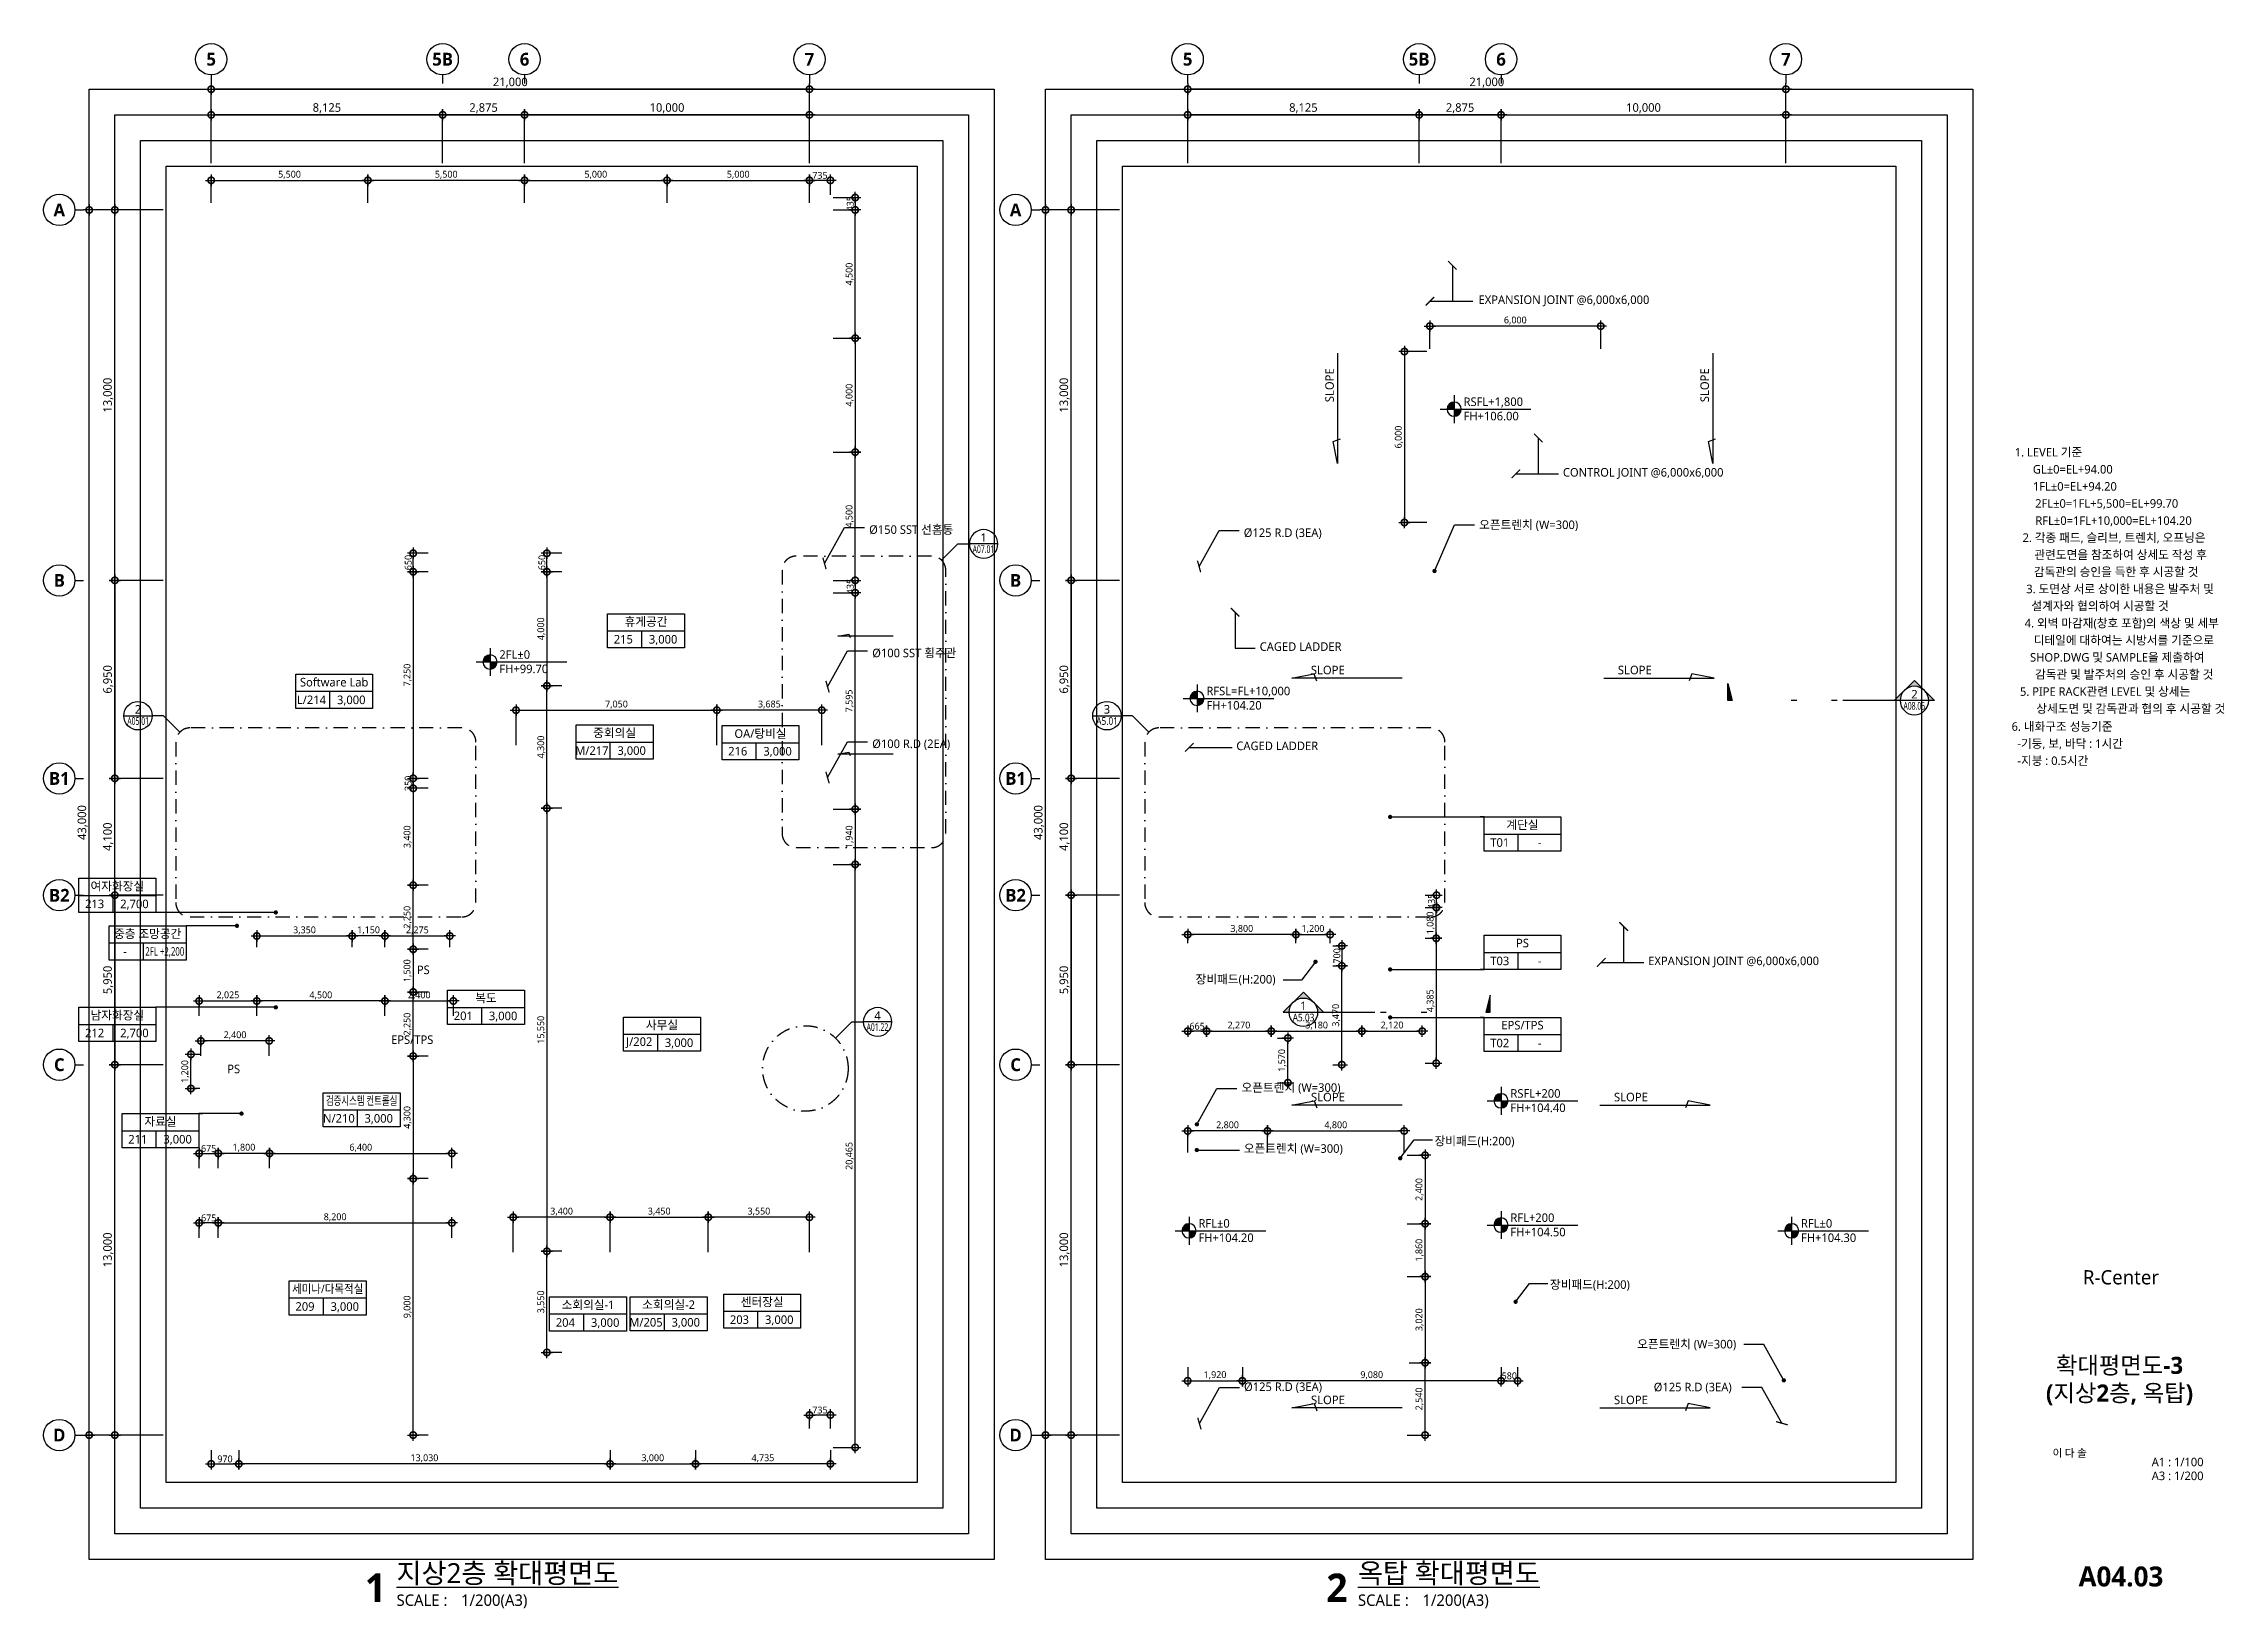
# Model space of a CAD drawing. Header units: millimetres. Extents: x 6046 to 249480, y 2179 to 57100.
# Drawn here: x 172932 to 249480, y 2179 to 57100 of the extents above; entities that cross this region are included whole.
import ezdxf
from ezdxf.enums import TextEntityAlignment as Align

# ---------------------------------------------------------------- set-up
doc = ezdxf.new("R2010")
doc.units = ezdxf.units.MM
doc.header["$LTSCALE"] = 100
doc.linetypes.add('DASHDOT-GAUN', pattern=[10, 5, -2.5, 0, -2.5])
doc.layers.get('DEFPOINTS').update_dxf_attribs({"color": 137})
for name, color, linetype in [('3TXT', 3, 'Continuous'), ('A-SYM', 6, 'Continuous'), ('DIM', 7, 'Continuous'), ('DIM1', 7, 'Continuous'), ('SYM', 6, 'Continuous'), ('SYM-BUB', 3, 'Continuous'), ('SYM-LEAD', 6, 'Continuous'), ('SYM-LEVEL', 7, 'Continuous'), ('TEXT', 3, 'Continuous'), ('TEXT-NOTE', 6, 'Continuous'), ('XR-SHEET$0$TITLE', 7, 'Continuous'), ('XR-SHEET$1$SHT', 5, 'Continuous'), ('XR-SHEET$1$TEXT', 3, 'Continuous')]:
    doc.layers.add(name, color=color, linetype=linetype)
doc.layers.add('TEMP', color=171, linetype='Continuous', plot=False)
doc.styles.add('XR-SHEET$0$굴림체(옥산)', font='malgun.ttf')
doc.styles.add('XR-SHEET$0$맑은고딕B', font='malgunbd.ttf')
doc.styles.add('맑은고딕B', font='malgunbd.ttf')
doc.styles.add('스타일1', font='malgun.ttf')
doc.styles.add('스타일2', font='malgunbd.ttf')
doc.dimstyles.new('DIM-QD 1', dxfattribs={"dimtxt": 3, "dimasz": 1.5, "dimexe": 1, "dimexo": 0, "dimgap": 1, "dimtad": 1, "dimdec": 3, "dimdsep": 46, "dimlunit": 6, "dimtxsty": '스타일1', "dimblk1": 'ARCHTICK', "dimblk2": 'ARCHTICK', "dimsah": 1, "dimcen": 0, "dimclrd": 256, "dimclre": 256, "dimclrt": 3, "dimazin": 2, "dimtfac": 1, "dimtdec": 3, "dimtix": 1, "dimtmove": 2, "dimatfit": 3, "dimldrblk": 'ARCHTICK', "dimfxl": 1, "dimtolj": 1, "dimtzin": 0, "dimarcsym": 0})
doc.dimstyles.new('GAUN-100', dxfattribs={"dimscale": 100, "dimtxt": 3, "dimasz": 1, "dimexe": 1, "dimexo": 1, "dimgap": 0.5, "dimtad": 1, "dimdec": 0, "dimzin": 1, "dimdsep": 46, "dimlunit": 6, "dimtxsty": '스타일1', "dimblk": 'GAUN-DOT', "dimcen": -2, "dimdle": 2, "dimclrd": 256, "dimclre": 256, "dimclrt": 3, "dimadec": 0, "dimazin": 0, "dimtfac": 1, "dimtdec": 0, "dimtix": 1, "dimtmove": 2, "dimatfit": 3, "dimldrblk": 'DOTSMALL', "dimfxl": 1, "dimtolj": 1, "dimtzin": 1, "dimarcsym": 0})
doc.dimstyles.new('GAUN-100-I', dxfattribs={"dimscale": 100, "dimtxt": 2.4, "dimasz": 1, "dimexe": 1, "dimexo": 1, "dimgap": 0.5, "dimtad": 1, "dimdec": 0, "dimzin": 1, "dimdsep": 46, "dimlunit": 6, "dimtxsty": '스타일1', "dimblk": 'GAUN-DOT', "dimcen": -2, "dimdle": 2, "dimclrd": 256, "dimclre": 256, "dimclrt": 4, "dimadec": 0, "dimazin": 0, "dimtfac": 1, "dimtdec": 0, "dimtix": 1, "dimtmove": 2, "dimatfit": 3, "dimldrblk": 'DOTSMALL', "dimfxl": 1, "dimtolj": 1, "dimtzin": 1, "dimarcsym": 0})

msp = doc.modelspace()

# ---------------------------------------------------------------- texts
at = {"layer": '3TXT', "style": '스타일1'}
for s, p in [('1. LEVEL 기준', (243305.3, 42759.5)), ('   GL±0=EL+94.00', (244006.2, 42159.5)), ('   1FL±0=EL+94.20', (244078.8, 41559.5)), ('   2FL±0=1FL+5,500=EL+99.70', (245195.8, 40959.5)), ('2. 각종 패드, 슬리브, 트렌치, 오프닝은', (245606.6, 39759.5)), ('   RFL±0=1FL+10,000=EL+104.20', (245438, 40359.5)), ('   관련도면을 참조하여 상세도 작성 후 ', (245737.9, 39159.5)), ('   감독관의 승인을 득한 후 시공할 것', (245529.2, 38559.5)), ('3. 도면상 서로 상이한 내용은 발주처 및   ', (245971.9, 37959.5)), ('   설계자와 협의하여 시공할 것', (244965.1, 37359.5)), ('4. 외벽 마감재(창호 포함)의 색상 및 세부', (245878.9, 36759.5)), ('   디테일에 대하여는 시방서를 기준으로', (245799.9, 36159.5)), ('   SHOP.DWG 및 SAMPLE을 제출하여', (245568, 35559.5)), ('5. PIPE RACK관련 LEVEL 및 상세는 ', (245344.9, 34359.5)), ('   감독관 및 발주처의 승인 후 시공할 것', (245811.3, 34959.5)), ('   상세도면 및 감독관과 협의 후 시공할 것 ', (246093.3, 33759.5))]:
    msp.add_text(s, height=300, dxfattribs=at).set_placement(p, align=Align.MIDDLE_CENTER)
for s, p in [('6. 내화구조 성능기준', (242010.3, 33130.6)), ('  -기둥, 보, 바닥 : 1시간', (242010.3, 32530.6)), ('  -지붕 : 0.5시간', (242010.3, 31930.6))]:
    msp.add_text(s, height=300, dxfattribs=at).set_placement(p, align=Align.MIDDLE_LEFT)
at = {"layer": 'TEXT', "color": 3, "style": '스타일1'}
for s, p in [('EXPANSION JOINT @6,000x6,000 ', (223299.7, 47960.6)), ('CONTROL JOINT @6,000x6,000 ', (226260.6, 41902.8)), ('%%C150 SST 선홈통', (201909, 39893.7)), ('%%C125 R.D (3EA)', (215057.8, 39784.1)), ('오픈트렌치 (W=300)', (223322, 40062)), ('CAGED LADDER  ', (215618.2, 35787.2)), ('%%C100 SST 횡주관', (202016.6, 35563.3)), ('%%C100 R.D (2EA)', (202016.6, 32375.3)), ('CAGED LADDER  ', (214797.8, 32302.8)), ('PS', (186033.5, 24442.5)), ('EXPANSION JOINT @6,000x6,000 ', (229256.6, 24756.4)), ('장비패드(H:200)', (213370.2, 24110.4)), ('EPS/TPS', (185130.4, 21990)), ('PS', (179379, 20963.3)), ('오픈트렌치 (W=300)', (214980.9, 20308.5)), ('오픈트렌치 (W=300)', (215061, 18169.5)), ('장비패드(H:200)', (221755.7, 18429.8)), ('장비패드(H:200)', (225807, 13393.9)), ('오픈트렌치 (W=300)', (228869.4, 11303.3)), ('%%C125 R.D (3EA)', (215069.4, 9807.9)), ('%%C125 R.D (3EA)', (229449.3, 9797.4))]:
    msp.add_text(s, height=300, dxfattribs=at).set_placement(p)
at = {"layer": 'TEXT', "style": '스타일1'}
msp.add_text('R-Center', height=500, dxfattribs=at).set_placement((245850, 13800), align=Align.MIDDLE_CENTER)

# ---------------------------------------------------------------- blocks, each defined once
blk = doc.blocks.new('dwgtitle')
at = {"layer": 'SYM', "color": 3, "style": '스타일1'}
blk.add_text('SCALE :', height=4, dxfattribs=at).set_placement((12.25, -1.4))
at = {"layer": 'SYM', "color": 6, "style": '스타일2'}
blk.add_attdef('A', text='', height=10, dxfattribs=at).set_placement((4.89, 5), align=Align.MIDDLE)
at = {"layer": 'SYM', "color": 3, "style": '스타일1'}
for tag, p, height in [('%%UTITLE', (12.25, 6.59), 7), ('1/100', (34.89, -1.4), 4)]:
    blk.add_attdef(tag, p, '', height=height, dxfattribs=at)
blk = doc.blocks.new('NEW_BUB')
at = {"layer": 'SYM-BUB', "color": 6}
blk.add_line((0, 3), (0, 0), dxfattribs=at)
blk.add_circle((0, 8.5), 5.5, dxfattribs=at)
at = {"layer": 'SYM-BUB', "color": 3, "style": '스타일2'}
blk.add_attdef('X', text='', height=4.5, dxfattribs=at).set_placement((0, 8.5), align=Align.MIDDLE)
blk = doc.blocks.new('GAUN-DOT')
at = {"linetype": 'ByBlock'}
for p, q in [((2, 0), (-2, 0)), ((0, -2), (0, 2))]:
    blk.add_line(p, q, dxfattribs=at)
at = {"const_width": 2.25}
blk.add_lwpolyline([(0, 0.28125, 1), (0, -0.28125, 1)], format="xyb", close=True, dxfattribs=at)
blk = doc.blocks.new('*D36')
at = {"layer": 'DEFPOINTS', "color": 0, "transparency": 16777216}
for p in [(178814, 55500), (178814, 52800), (199814, 52800)]:
    blk.add_point(p, dxfattribs=at)
at = {"layer": 'DIM', "lineweight": -2, "transparency": 16777216}
for p, q in [((178814, 52900), (178814, 55600)), ((199714, 55500), (178914, 55500)), ((199814, 52900), (199814, 55600))]:
    blk.add_line(p, q, dxfattribs=at)
at = {"layer": 'DIM', "lineweight": -2, "transparency": 16777216, "xscale": 100, "yscale": 100, "zscale": 100, "rotation": 180}
blk.add_blockref('GAUN-DOT', (178814, 55500), dxfattribs=at)
at = {"layer": 'DIM', "lineweight": -2, "transparency": 16777216, "xscale": 100, "yscale": 100, "zscale": 100}
blk.add_blockref('GAUN-DOT', (199814, 55500), dxfattribs=at)
at = {"layer": 'DIM', "color": 3, "transparency": 16777216, "insert": (189314, 55731), "char_height": 300, "attachment_point": 5, "style": '스타일1'}
blk.add_mtext('\\A1;21,000', dxfattribs=at)
blk = doc.blocks.new('_DotSmall')
at = {"color": 0, "linetype": 'ByBlock', "const_width": 0.5}
blk.add_lwpolyline([(-0.0625, 0, 1), (0.0625, 0, 1)], format="xyb", close=True, dxfattribs=at)
blk = doc.blocks.new('*D37')
at = {"layer": 'DEFPOINTS', "color": 0, "transparency": 16777216}
for p in [(189814, 54600), (189814, 52800), (199814, 52800)]:
    blk.add_point(p, dxfattribs=at)
at = {"layer": 'DIM', "lineweight": -2, "transparency": 16777216}
for p, q in [((189814, 52900), (189814, 54700)), ((199714, 54600), (189914, 54600)), ((199814, 52900), (199814, 54700))]:
    blk.add_line(p, q, dxfattribs=at)
at = {"layer": 'DIM', "lineweight": -2, "transparency": 16777216, "xscale": 100, "yscale": 100, "zscale": 100, "rotation": 180}
blk.add_blockref('GAUN-DOT', (189814, 54600), dxfattribs=at)
at = {"layer": 'DIM', "lineweight": -2, "transparency": 16777216, "xscale": 100, "yscale": 100, "zscale": 100}
blk.add_blockref('GAUN-DOT', (199814, 54600), dxfattribs=at)
at = {"layer": 'DIM', "color": 3, "transparency": 16777216, "insert": (194814, 54831), "char_height": 300, "attachment_point": 5, "style": '스타일1'}
blk.add_mtext('\\A1;10,000', dxfattribs=at)
blk = doc.blocks.new('*D38')
at = {"layer": 'DEFPOINTS', "color": 0, "transparency": 16777216}
for p in [(175432, 21262), (177232, 21262), (177232, 8262)]:
    blk.add_point(p, dxfattribs=at)
at = {"layer": 'DIM', "lineweight": -2, "transparency": 16777216}
for p, q in [((177132, 21262), (175332, 21262)), ((175432, 8362), (175432, 21162)), ((177132, 8262), (175332, 8262))]:
    blk.add_line(p, q, dxfattribs=at)
at = {"layer": 'DIM', "lineweight": -2, "transparency": 16777216, "xscale": 100, "yscale": 100, "zscale": 100}
for p, rotation in [((175432, 21262), 90), ((175432, 8262), 270)]:
    blk.add_blockref('GAUN-DOT', p, dxfattribs=dict(at, rotation=rotation))
at = {"layer": 'DIM', "color": 3, "transparency": 16777216, "insert": (175201, 14762), "char_height": 300, "attachment_point": 5, "rotation": 90, "style": '스타일1'}
blk.add_mtext('\\A1;13,000', dxfattribs=at)
blk = doc.blocks.new('*D39')
at = {"layer": 'DEFPOINTS', "color": 0, "transparency": 16777216}
for p in [(174532, 51262), (177232, 51262), (177232, 8262)]:
    blk.add_point(p, dxfattribs=at)
at = {"layer": 'DIM', "lineweight": -2, "transparency": 16777216}
for p, q in [((177132, 51262), (174432, 51262)), ((174532, 8362), (174532, 51162)), ((177132, 8262), (174432, 8262))]:
    blk.add_line(p, q, dxfattribs=at)
at = {"layer": 'DIM', "lineweight": -2, "transparency": 16777216, "xscale": 100, "yscale": 100, "zscale": 100}
for p, rotation in [((174532, 51262), 90), ((174532, 8262), 270)]:
    blk.add_blockref('GAUN-DOT', p, dxfattribs=dict(at, rotation=rotation))
at = {"layer": 'DIM', "color": 3, "transparency": 16777216, "insert": (174302, 29762), "char_height": 300, "attachment_point": 5, "rotation": 90, "style": '스타일1'}
blk.add_mtext('\\A1;43,000', dxfattribs=at)
blk = doc.blocks.new('*D40')
at = {"layer": 'DEFPOINTS', "color": 0, "transparency": 16777216}
for p in [(175432, 51262), (177232, 51262), (177232, 38262)]:
    blk.add_point(p, dxfattribs=at)
at = {"layer": 'DIM', "lineweight": -2, "transparency": 16777216}
for p, q in [((177132, 51262), (175332, 51262)), ((175432, 38362), (175432, 51162)), ((177132, 38262), (175332, 38262))]:
    blk.add_line(p, q, dxfattribs=at)
at = {"layer": 'DIM', "lineweight": -2, "transparency": 16777216, "xscale": 100, "yscale": 100, "zscale": 100}
for p, rotation in [((175432, 51262), 90), ((175432, 38262), 270)]:
    blk.add_blockref('GAUN-DOT', p, dxfattribs=dict(at, rotation=rotation))
at = {"layer": 'DIM', "color": 3, "transparency": 16777216, "insert": (175201, 44762), "char_height": 300, "attachment_point": 5, "rotation": 90, "style": '스타일1'}
blk.add_mtext('\\A1;13,000', dxfattribs=at)
blk = doc.blocks.new('*D42')
at = {"layer": 'DEFPOINTS', "color": 0, "transparency": 16777216}
for p in [(213090, 55500), (213090, 52800), (234090, 52800)]:
    blk.add_point(p, dxfattribs=at)
at = {"layer": 'DIM', "lineweight": -2, "transparency": 16777216}
for p, q in [((213090, 52900), (213090, 55600)), ((233990, 55500), (213190, 55500)), ((234090, 52900), (234090, 55600))]:
    blk.add_line(p, q, dxfattribs=at)
at = {"layer": 'DIM', "lineweight": -2, "transparency": 16777216, "xscale": 100, "yscale": 100, "zscale": 100, "rotation": 180}
blk.add_blockref('GAUN-DOT', (213090, 55500), dxfattribs=at)
at = {"layer": 'DIM', "lineweight": -2, "transparency": 16777216, "xscale": 100, "yscale": 100, "zscale": 100}
blk.add_blockref('GAUN-DOT', (234090, 55500), dxfattribs=at)
at = {"layer": 'DIM', "color": 3, "transparency": 16777216, "insert": (223590, 55731), "char_height": 300, "attachment_point": 5, "style": '스타일1'}
blk.add_mtext('\\A1;21,000', dxfattribs=at)
blk = doc.blocks.new('*D43')
at = {"layer": 'DEFPOINTS', "color": 0, "transparency": 16777216}
for p in [(209000, 21262), (210800, 21262), (210800, 8262)]:
    blk.add_point(p, dxfattribs=at)
at = {"layer": 'DIM', "lineweight": -2, "transparency": 16777216}
for p, q in [((210700, 21262), (208900, 21262)), ((209000, 8362), (209000, 21162)), ((210700, 8262), (208900, 8262))]:
    blk.add_line(p, q, dxfattribs=at)
at = {"layer": 'DIM', "lineweight": -2, "transparency": 16777216, "xscale": 100, "yscale": 100, "zscale": 100}
for p, rotation in [((209000, 21262), 90), ((209000, 8262), 270)]:
    blk.add_blockref('GAUN-DOT', p, dxfattribs=dict(at, rotation=rotation))
at = {"layer": 'DIM', "color": 3, "transparency": 16777216, "insert": (208769, 14762), "char_height": 300, "attachment_point": 5, "rotation": 90, "style": '스타일1'}
blk.add_mtext('\\A1;13,000', dxfattribs=at)
blk = doc.blocks.new('*D44')
at = {"layer": 'DEFPOINTS', "color": 0, "transparency": 16777216}
for p in [(208100, 51262), (210800, 51262), (210800, 8262)]:
    blk.add_point(p, dxfattribs=at)
at = {"layer": 'DIM', "lineweight": -2, "transparency": 16777216}
for p, q in [((210700, 51262), (208000, 51262)), ((208100, 8362), (208100, 51162)), ((210700, 8262), (208000, 8262))]:
    blk.add_line(p, q, dxfattribs=at)
at = {"layer": 'DIM', "lineweight": -2, "transparency": 16777216, "xscale": 100, "yscale": 100, "zscale": 100}
for p, rotation in [((208100, 51262), 90), ((208100, 8262), 270)]:
    blk.add_blockref('GAUN-DOT', p, dxfattribs=dict(at, rotation=rotation))
at = {"layer": 'DIM', "color": 3, "transparency": 16777216, "insert": (207870, 29762), "char_height": 300, "attachment_point": 5, "rotation": 90, "style": '스타일1'}
blk.add_mtext('\\A1;43,000', dxfattribs=at)
blk = doc.blocks.new('*D45')
at = {"layer": 'DEFPOINTS', "color": 0, "transparency": 16777216}
for p in [(209000, 51262), (210800, 51262), (210800, 38262)]:
    blk.add_point(p, dxfattribs=at)
at = {"layer": 'DIM', "lineweight": -2, "transparency": 16777216}
for p, q in [((210700, 51262), (208900, 51262)), ((209000, 38362), (209000, 51162)), ((210700, 38262), (208900, 38262))]:
    blk.add_line(p, q, dxfattribs=at)
at = {"layer": 'DIM', "lineweight": -2, "transparency": 16777216, "xscale": 100, "yscale": 100, "zscale": 100}
for p, rotation in [((209000, 51262), 90), ((209000, 38262), 270)]:
    blk.add_blockref('GAUN-DOT', p, dxfattribs=dict(at, rotation=rotation))
at = {"layer": 'DIM', "color": 3, "transparency": 16777216, "insert": (208769, 44762), "char_height": 300, "attachment_point": 5, "rotation": 90, "style": '스타일1'}
blk.add_mtext('\\A1;13,000', dxfattribs=at)
blk = doc.blocks.new('SLOPE1')
at = {"layer": 'SYM', "color": 6}
blk.add_lwpolyline([(17.46, 0), (-21.25, 0), (-13.49, 1.5), (-12.55, -1)], dxfattribs=at)
at = {"layer": 'SYM', "color": 3, "style": '스타일1'}
blk.add_attdef('SLOPE:1/100', (-11.99, 1.33), '', height=3, dxfattribs=at)
blk = doc.blocks.new('room')
at = {"layer": 'TEXT-NOTE'}
for p, q in [((0, 0), (0, 12)), ((0, 12), (27, 12)), ((27, 12), (27, 0)), ((0, 6), (27, 6)), ((27, 0), (0, 0)), ((12, 0), (12, 6))]:
    blk.add_line(p, q, dxfattribs=at)
at = {"layer": 'TEXT-NOTE', "color": 3, "style": '스타일1'}
for tag, p in [('실명', (13.5, 9.28)), ('101', (5.53, 3.02)), ('2400', (19.5, 3))]:
    blk.add_attdef(tag, text='', height=3, dxfattribs=at).set_placement(p, align=Align.MIDDLE)
blk = doc.blocks.new('_ARCHTICK')
at = {"color": 0, "linetype": 'ByBlock', "const_width": 0.15}
blk.add_lwpolyline([(-0.5, -0.5), (0.5, 0.5)], dxfattribs=at)
blk = doc.blocks.new('*D184')
at = {"layer": 'DEFPOINTS', "color": 0, "transparency": 16777216}
for p in [(183764, 25779), (183764, 25282), (184914, 25282)]:
    blk.add_point(p, dxfattribs=at)
at = {"layer": 'DIM1', "lineweight": -2, "transparency": 16777216}
for p, q in [((183764, 25382), (183764, 25879)), ((184814, 25779), (183864, 25779)), ((184914, 25382), (184914, 25879))]:
    blk.add_line(p, q, dxfattribs=at)
at = {"layer": 'DIM1', "lineweight": -2, "transparency": 16777216, "xscale": 100, "yscale": 100, "zscale": 100, "rotation": 180}
blk.add_blockref('GAUN-DOT', (183764, 25779), dxfattribs=at)
at = {"layer": 'DIM1', "lineweight": -2, "transparency": 16777216, "xscale": 100, "yscale": 100, "zscale": 100}
blk.add_blockref('GAUN-DOT', (184914, 25779), dxfattribs=at)
at = {"layer": 'DIM1', "color": 4, "transparency": 16777216, "insert": (184339, 25974), "char_height": 240, "attachment_point": 5, "style": '스타일1'}
blk.add_mtext('\\A1;1,150', dxfattribs=at)
blk = doc.blocks.new('*D185')
at = {"layer": 'DEFPOINTS', "color": 0, "transparency": 16777216}
for p in [(184914, 25282), (187189, 25779), (187189, 25282)]:
    blk.add_point(p, dxfattribs=at)
at = {"layer": 'DIM1', "lineweight": -2, "transparency": 16777216}
for p, q in [((184914, 25382), (184914, 25879)), ((185014, 25779), (187089, 25779)), ((187189, 25382), (187189, 25879))]:
    blk.add_line(p, q, dxfattribs=at)
at = {"layer": 'DIM1', "lineweight": -2, "transparency": 16777216, "xscale": 100, "yscale": 100, "zscale": 100, "rotation": 180}
blk.add_blockref('GAUN-DOT', (184914, 25779), dxfattribs=at)
at = {"layer": 'DIM1', "lineweight": -2, "transparency": 16777216, "xscale": 100, "yscale": 100, "zscale": 100}
blk.add_blockref('GAUN-DOT', (187189, 25779), dxfattribs=at)
at = {"layer": 'DIM1', "color": 4, "transparency": 16777216, "insert": (186051, 25973), "char_height": 240, "attachment_point": 5, "style": '스타일1'}
blk.add_mtext('\\A1;2,275', dxfattribs=at)
blk = doc.blocks.new('*D186')
at = {"layer": 'DEFPOINTS', "color": 0, "transparency": 16777216}
for p in [(187314, 23498), (184914, 22874), (187314, 22874)]:
    blk.add_point(p, dxfattribs=at)
at = {"layer": 'DIM1', "lineweight": -2, "transparency": 16777216}
for p, q in [((184914, 22974), (184914, 23598)), ((185014, 23498), (187214, 23498)), ((187314, 22974), (187314, 23598))]:
    blk.add_line(p, q, dxfattribs=at)
at = {"layer": 'DIM1', "lineweight": -2, "transparency": 16777216, "xscale": 100, "yscale": 100, "zscale": 100, "rotation": 180}
blk.add_blockref('GAUN-DOT', (184914, 23498), dxfattribs=at)
at = {"layer": 'DIM1', "lineweight": -2, "transparency": 16777216, "xscale": 100, "yscale": 100, "zscale": 100}
blk.add_blockref('GAUN-DOT', (187314, 23498), dxfattribs=at)
at = {"layer": 'DIM1', "color": 4, "transparency": 16777216, "insert": (186114, 23692), "char_height": 240, "attachment_point": 5, "style": '스타일1'}
blk.add_mtext('\\A1;2,400', dxfattribs=at)
blk = doc.blocks.new('*D187')
at = {"layer": 'DEFPOINTS', "color": 0, "transparency": 16777216}
for p in [(180414, 23498), (180414, 22874), (184914, 22874)]:
    blk.add_point(p, dxfattribs=at)
at = {"layer": 'DIM1', "lineweight": -2, "transparency": 16777216}
for p, q in [((180414, 22974), (180414, 23598)), ((184814, 23498), (180514, 23498)), ((184914, 22974), (184914, 23598))]:
    blk.add_line(p, q, dxfattribs=at)
at = {"layer": 'DIM1', "lineweight": -2, "transparency": 16777216, "xscale": 100, "yscale": 100, "zscale": 100, "rotation": 180}
blk.add_blockref('GAUN-DOT', (180414, 23498), dxfattribs=at)
at = {"layer": 'DIM1', "lineweight": -2, "transparency": 16777216, "xscale": 100, "yscale": 100, "zscale": 100}
blk.add_blockref('GAUN-DOT', (184914, 23498), dxfattribs=at)
at = {"layer": 'DIM1', "color": 4, "transparency": 16777216, "insert": (182664, 23692), "char_height": 240, "attachment_point": 5, "style": '스타일1'}
blk.add_mtext('\\A1;4,500', dxfattribs=at)
blk = doc.blocks.new('*D188')
at = {"layer": 'DEFPOINTS', "color": 0, "transparency": 16777216}
for p in [(180414, 23498), (178389, 22874), (180414, 22874)]:
    blk.add_point(p, dxfattribs=at)
at = {"layer": 'DIM1', "lineweight": -2, "transparency": 16777216}
for p, q in [((178389, 22974), (178389, 23598)), ((178489, 23498), (180314, 23498)), ((180414, 22974), (180414, 23598))]:
    blk.add_line(p, q, dxfattribs=at)
at = {"layer": 'DIM1', "lineweight": -2, "transparency": 16777216, "xscale": 100, "yscale": 100, "zscale": 100, "rotation": 180}
blk.add_blockref('GAUN-DOT', (178389, 23498), dxfattribs=at)
at = {"layer": 'DIM1', "lineweight": -2, "transparency": 16777216, "xscale": 100, "yscale": 100, "zscale": 100}
blk.add_blockref('GAUN-DOT', (180414, 23498), dxfattribs=at)
at = {"layer": 'DIM1', "color": 4, "transparency": 16777216, "insert": (179401, 23692), "char_height": 240, "attachment_point": 5, "style": '스타일1'}
blk.add_mtext('\\A1;2,025', dxfattribs=at)
blk = doc.blocks.new('*D189')
at = {"layer": 'DEFPOINTS', "color": 0, "transparency": 16777216}
for p in [(180414, 25282), (183764, 25779), (183764, 25282)]:
    blk.add_point(p, dxfattribs=at)
at = {"layer": 'DIM1', "lineweight": -2, "transparency": 16777216}
for p, q in [((180414, 25382), (180414, 25879)), ((180514, 25779), (183664, 25779)), ((183764, 25382), (183764, 25879))]:
    blk.add_line(p, q, dxfattribs=at)
at = {"layer": 'DIM1', "lineweight": -2, "transparency": 16777216, "xscale": 100, "yscale": 100, "zscale": 100, "rotation": 180}
blk.add_blockref('GAUN-DOT', (180414, 25779), dxfattribs=at)
at = {"layer": 'DIM1', "lineweight": -2, "transparency": 16777216, "xscale": 100, "yscale": 100, "zscale": 100}
blk.add_blockref('GAUN-DOT', (183764, 25779), dxfattribs=at)
at = {"layer": 'DIM1', "color": 4, "transparency": 16777216, "insert": (182089, 25973), "char_height": 240, "attachment_point": 5, "style": '스타일1'}
blk.add_mtext('\\A1;3,350', dxfattribs=at)
blk = doc.blocks.new('*D190')
at = {"layer": 'DEFPOINTS', "color": 0, "transparency": 16777216}
for p in [(179064, 18149), (178389, 17525), (179064, 17525)]:
    blk.add_point(p, dxfattribs=at)
at = {"layer": 'DIM1', "lineweight": -2, "transparency": 16777216}
for p, q in [((178389, 17625), (178389, 18249)), ((178489, 18149), (178964, 18149)), ((179064, 17625), (179064, 18249))]:
    blk.add_line(p, q, dxfattribs=at)
at = {"layer": 'DIM1', "lineweight": -2, "transparency": 16777216, "xscale": 100, "yscale": 100, "zscale": 100, "rotation": 180}
blk.add_blockref('GAUN-DOT', (178389, 18149), dxfattribs=at)
at = {"layer": 'DIM1', "lineweight": -2, "transparency": 16777216, "xscale": 100, "yscale": 100, "zscale": 100}
blk.add_blockref('GAUN-DOT', (179064, 18149), dxfattribs=at)
at = {"layer": 'DIM1', "color": 4, "transparency": 16777216, "insert": (178726, 18323), "char_height": 240, "attachment_point": 5, "style": '스타일1'}
blk.add_mtext('\\A1;675', dxfattribs=at)
blk = doc.blocks.new('*D191')
at = {"layer": 'DEFPOINTS', "color": 0, "transparency": 16777216}
for p in [(179064, 18149), (179064, 17525), (180864, 17525)]:
    blk.add_point(p, dxfattribs=at)
at = {"layer": 'DIM1', "lineweight": -2, "transparency": 16777216}
for p, q in [((179064, 17625), (179064, 18249)), ((180764, 18149), (179164, 18149)), ((180864, 17625), (180864, 18249))]:
    blk.add_line(p, q, dxfattribs=at)
at = {"layer": 'DIM1', "lineweight": -2, "transparency": 16777216, "xscale": 100, "yscale": 100, "zscale": 100, "rotation": 180}
blk.add_blockref('GAUN-DOT', (179064, 18149), dxfattribs=at)
at = {"layer": 'DIM1', "lineweight": -2, "transparency": 16777216, "xscale": 100, "yscale": 100, "zscale": 100}
blk.add_blockref('GAUN-DOT', (180864, 18149), dxfattribs=at)
at = {"layer": 'DIM1', "color": 4, "transparency": 16777216, "insert": (179964, 18344), "char_height": 240, "attachment_point": 5, "style": '스타일1'}
blk.add_mtext('\\A1;1,800', dxfattribs=at)
blk = doc.blocks.new('*D192')
at = {"layer": 'DEFPOINTS', "color": 0, "transparency": 16777216}
for p in [(187264, 18149), (180864, 17525), (187264, 17525)]:
    blk.add_point(p, dxfattribs=at)
at = {"layer": 'DIM1', "lineweight": -2, "transparency": 16777216}
for p, q in [((180864, 17625), (180864, 18249)), ((180964, 18149), (187164, 18149)), ((187264, 17625), (187264, 18249))]:
    blk.add_line(p, q, dxfattribs=at)
at = {"layer": 'DIM1', "lineweight": -2, "transparency": 16777216, "xscale": 100, "yscale": 100, "zscale": 100, "rotation": 180}
blk.add_blockref('GAUN-DOT', (180864, 18149), dxfattribs=at)
at = {"layer": 'DIM1', "lineweight": -2, "transparency": 16777216, "xscale": 100, "yscale": 100, "zscale": 100}
blk.add_blockref('GAUN-DOT', (187264, 18149), dxfattribs=at)
at = {"layer": 'DIM1', "color": 4, "transparency": 16777216, "insert": (184064, 18343), "char_height": 240, "attachment_point": 5, "style": '스타일1'}
blk.add_mtext('\\A1;6,400', dxfattribs=at)
blk = doc.blocks.new('*D193')
at = {"layer": 'DEFPOINTS', "color": 0, "transparency": 16777216}
for p in [(187264, 15709), (179064, 15085), (187264, 15085)]:
    blk.add_point(p, dxfattribs=at)
at = {"layer": 'DIM1', "lineweight": -2, "transparency": 16777216}
for p, q in [((179064, 15185), (179064, 15809)), ((179164, 15709), (187164, 15709)), ((187264, 15185), (187264, 15809))]:
    blk.add_line(p, q, dxfattribs=at)
at = {"layer": 'DIM1', "lineweight": -2, "transparency": 16777216, "xscale": 100, "yscale": 100, "zscale": 100, "rotation": 180}
blk.add_blockref('GAUN-DOT', (179064, 15709), dxfattribs=at)
at = {"layer": 'DIM1', "lineweight": -2, "transparency": 16777216, "xscale": 100, "yscale": 100, "zscale": 100}
blk.add_blockref('GAUN-DOT', (187264, 15709), dxfattribs=at)
at = {"layer": 'DIM1', "color": 4, "transparency": 16777216, "insert": (183164, 15903), "char_height": 240, "attachment_point": 5, "style": '스타일1'}
blk.add_mtext('\\A1;8,200', dxfattribs=at)
blk = doc.blocks.new('*D194')
at = {"layer": 'DEFPOINTS', "color": 0, "transparency": 16777216}
for p in [(178389, 15709), (178389, 15085), (179064, 15085)]:
    blk.add_point(p, dxfattribs=at)
at = {"layer": 'DIM1', "lineweight": -2, "transparency": 16777216}
for p, q in [((178389, 15185), (178389, 15809)), ((178964, 15709), (178489, 15709)), ((179064, 15185), (179064, 15809))]:
    blk.add_line(p, q, dxfattribs=at)
at = {"layer": 'DIM1', "lineweight": -2, "transparency": 16777216, "xscale": 100, "yscale": 100, "zscale": 100, "rotation": 180}
blk.add_blockref('GAUN-DOT', (178389, 15709), dxfattribs=at)
at = {"layer": 'DIM1', "lineweight": -2, "transparency": 16777216, "xscale": 100, "yscale": 100, "zscale": 100}
blk.add_blockref('GAUN-DOT', (179064, 15709), dxfattribs=at)
at = {"layer": 'DIM1', "color": 4, "transparency": 16777216, "insert": (178726, 15883), "char_height": 240, "attachment_point": 5, "style": '스타일1'}
blk.add_mtext('\\A1;675', dxfattribs=at)
blk = doc.blocks.new('*D195')
at = {"layer": 'DEFPOINTS', "color": 0, "transparency": 16777216}
for p in [(185904, 17262), (186528, 17262), (186528, 8262)]:
    blk.add_point(p, dxfattribs=at)
at = {"layer": 'DIM1', "lineweight": -2, "transparency": 16777216}
for p, q in [((186428, 17262), (185804, 17262)), ((185904, 8362), (185904, 17162)), ((186428, 8262), (185804, 8262))]:
    blk.add_line(p, q, dxfattribs=at)
at = {"layer": 'DIM1', "lineweight": -2, "transparency": 16777216, "xscale": 100, "yscale": 100, "zscale": 100}
for p, rotation in [((185904, 17262), 90), ((185904, 8262), 270)]:
    blk.add_blockref('GAUN-DOT', p, dxfattribs=dict(at, rotation=rotation))
at = {"layer": 'DIM1', "color": 4, "transparency": 16777216, "insert": (185710, 12762), "char_height": 240, "attachment_point": 5, "rotation": 90, "style": '스타일1'}
blk.add_mtext('\\A1;9,000', dxfattribs=at)
blk = doc.blocks.new('*D196')
at = {"layer": 'DEFPOINTS', "color": 0, "transparency": 16777216}
for p in [(186528, 21562), (185904, 17262), (186528, 17262)]:
    blk.add_point(p, dxfattribs=at)
at = {"layer": 'DIM1', "lineweight": -2, "transparency": 16777216}
for p, q in [((186428, 21562), (185804, 21562)), ((185904, 21462), (185904, 17362)), ((186428, 17262), (185804, 17262))]:
    blk.add_line(p, q, dxfattribs=at)
at = {"layer": 'DIM1', "lineweight": -2, "transparency": 16777216, "xscale": 100, "yscale": 100, "zscale": 100}
for p, rotation in [((185904, 21562), 90), ((185904, 17262), 270)]:
    blk.add_blockref('GAUN-DOT', p, dxfattribs=dict(at, rotation=rotation))
at = {"layer": 'DIM1', "color": 4, "transparency": 16777216, "insert": (185710, 19412), "char_height": 240, "attachment_point": 5, "rotation": 90, "style": '스타일1'}
blk.add_mtext('\\A1;4,300', dxfattribs=at)
blk = doc.blocks.new('*D197')
at = {"layer": 'DEFPOINTS', "color": 0, "transparency": 16777216}
for p in [(185904, 23812), (186528, 23812), (186528, 21562)]:
    blk.add_point(p, dxfattribs=at)
at = {"layer": 'DIM1', "lineweight": -2, "transparency": 16777216}
for p, q in [((186428, 23812), (185804, 23812)), ((185904, 21662), (185904, 23712)), ((186428, 21562), (185804, 21562))]:
    blk.add_line(p, q, dxfattribs=at)
at = {"layer": 'DIM1', "lineweight": -2, "transparency": 16777216, "xscale": 100, "yscale": 100, "zscale": 100}
for p, rotation in [((185904, 23812), 90), ((185904, 21562), 270)]:
    blk.add_blockref('GAUN-DOT', p, dxfattribs=dict(at, rotation=rotation))
at = {"layer": 'DIM1', "color": 4, "transparency": 16777216, "insert": (185710, 22687), "char_height": 240, "attachment_point": 5, "rotation": 90, "style": '스타일1'}
blk.add_mtext('\\A1;2,250', dxfattribs=at)
blk = doc.blocks.new('*D198')
at = {"layer": 'DEFPOINTS', "color": 0, "transparency": 16777216}
for p in [(186528, 25312), (185904, 23812), (186528, 23812)]:
    blk.add_point(p, dxfattribs=at)
at = {"layer": 'DIM1', "lineweight": -2, "transparency": 16777216}
for p, q in [((186428, 25312), (185804, 25312)), ((185904, 25212), (185904, 23912)), ((186428, 23812), (185804, 23812))]:
    blk.add_line(p, q, dxfattribs=at)
at = {"layer": 'DIM1', "lineweight": -2, "transparency": 16777216, "xscale": 100, "yscale": 100, "zscale": 100}
for p, rotation in [((185904, 25312), 90), ((185904, 23812), 270)]:
    blk.add_blockref('GAUN-DOT', p, dxfattribs=dict(at, rotation=rotation))
at = {"layer": 'DIM1', "color": 4, "transparency": 16777216, "insert": (185709, 24562), "char_height": 240, "attachment_point": 5, "rotation": 90, "style": '스타일1'}
blk.add_mtext('\\A1;1,500', dxfattribs=at)
blk = doc.blocks.new('*D199')
at = {"layer": 'DEFPOINTS', "color": 0, "transparency": 16777216}
for p in [(185904, 27562), (186528, 27562), (186528, 25312)]:
    blk.add_point(p, dxfattribs=at)
at = {"layer": 'DIM1', "lineweight": -2, "transparency": 16777216}
for p, q in [((186428, 27562), (185804, 27562)), ((185904, 25412), (185904, 27462)), ((186428, 25312), (185804, 25312))]:
    blk.add_line(p, q, dxfattribs=at)
at = {"layer": 'DIM1', "lineweight": -2, "transparency": 16777216, "xscale": 100, "yscale": 100, "zscale": 100}
for p, rotation in [((185904, 27562), 90), ((185904, 25312), 270)]:
    blk.add_blockref('GAUN-DOT', p, dxfattribs=dict(at, rotation=rotation))
at = {"layer": 'DIM1', "color": 4, "transparency": 16777216, "insert": (185710, 26437), "char_height": 240, "attachment_point": 5, "rotation": 90, "style": '스타일1'}
blk.add_mtext('\\A1;2,250', dxfattribs=at)
blk = doc.blocks.new('*D200')
at = {"layer": 'DEFPOINTS', "color": 0, "transparency": 16777216}
for p in [(186528, 30962), (185904, 27562), (186528, 27562)]:
    blk.add_point(p, dxfattribs=at)
at = {"layer": 'DIM1', "lineweight": -2, "transparency": 16777216}
for p, q in [((186428, 30962), (185804, 30962)), ((185904, 30862), (185904, 27662)), ((186428, 27562), (185804, 27562))]:
    blk.add_line(p, q, dxfattribs=at)
at = {"layer": 'DIM1', "lineweight": -2, "transparency": 16777216, "xscale": 100, "yscale": 100, "zscale": 100}
for p, rotation in [((185904, 30962), 90), ((185904, 27562), 270)]:
    blk.add_blockref('GAUN-DOT', p, dxfattribs=dict(at, rotation=rotation))
at = {"layer": 'DIM1', "color": 4, "transparency": 16777216, "insert": (185710, 29262), "char_height": 240, "attachment_point": 5, "rotation": 90, "style": '스타일1'}
blk.add_mtext('\\A1;3,400', dxfattribs=at)
blk = doc.blocks.new('*D201')
at = {"layer": 'DEFPOINTS', "color": 0, "transparency": 16777216}
for p in [(185904, 31312), (186528, 31312), (186528, 30962)]:
    blk.add_point(p, dxfattribs=at)
at = {"layer": 'DIM1', "lineweight": -2, "transparency": 16777216}
for p, q in [((185904, 31412), (185904, 31512)), ((186428, 31312), (185804, 31312)), ((186428, 30962), (185804, 30962)), ((185904, 30962), (185904, 31312)), ((185904, 30862), (185904, 30762))]:
    blk.add_line(p, q, dxfattribs=at)
at = {"layer": 'DIM1', "lineweight": -2, "transparency": 16777216, "xscale": 100, "yscale": 100, "zscale": 100}
for p, rotation in [((185904, 31312), 270), ((185904, 30962), 90)]:
    blk.add_blockref('GAUN-DOT', p, dxfattribs=dict(at, rotation=rotation))
at = {"layer": 'DIM1', "color": 4, "transparency": 16777216, "insert": (185730, 31137), "char_height": 240, "attachment_point": 5, "rotation": 90, "style": '스타일1'}
blk.add_mtext('\\A1;350', dxfattribs=at)
blk = doc.blocks.new('*D202')
at = {"layer": 'DEFPOINTS', "color": 0, "transparency": 16777216}
for p in [(186528, 38562), (185904, 31312), (186528, 31312)]:
    blk.add_point(p, dxfattribs=at)
at = {"layer": 'DIM1', "lineweight": -2, "transparency": 16777216}
for p, q in [((186428, 38562), (185804, 38562)), ((185904, 38462), (185904, 31412)), ((186428, 31312), (185804, 31312))]:
    blk.add_line(p, q, dxfattribs=at)
at = {"layer": 'DIM1', "lineweight": -2, "transparency": 16777216, "xscale": 100, "yscale": 100, "zscale": 100}
for p, rotation in [((185904, 38562), 90), ((185904, 31312), 270)]:
    blk.add_blockref('GAUN-DOT', p, dxfattribs=dict(at, rotation=rotation))
at = {"layer": 'DIM1', "color": 4, "transparency": 16777216, "insert": (185710, 34937), "char_height": 240, "attachment_point": 5, "rotation": 90, "style": '스타일1'}
blk.add_mtext('\\A1;7,250', dxfattribs=at)
blk = doc.blocks.new('*D203')
at = {"layer": 'DEFPOINTS', "color": 0, "transparency": 16777216}
for p in [(185904, 39212), (186528, 39212), (186528, 38562)]:
    blk.add_point(p, dxfattribs=at)
at = {"layer": 'DIM1', "lineweight": -2, "transparency": 16777216}
for p, q in [((186428, 39212), (185804, 39212)), ((185904, 38662), (185904, 39112)), ((186428, 38562), (185804, 38562))]:
    blk.add_line(p, q, dxfattribs=at)
at = {"layer": 'DIM1', "lineweight": -2, "transparency": 16777216, "xscale": 100, "yscale": 100, "zscale": 100}
for p, rotation in [((185904, 39212), 90), ((185904, 38562), 270)]:
    blk.add_blockref('GAUN-DOT', p, dxfattribs=dict(at, rotation=rotation))
at = {"layer": 'DIM1', "color": 4, "transparency": 16777216, "insert": (185730, 38887), "char_height": 240, "attachment_point": 5, "rotation": 90, "style": '스타일1'}
blk.add_mtext('\\A1;650', dxfattribs=at)
blk = doc.blocks.new('*D204')
at = {"layer": 'DEFPOINTS', "color": 0, "transparency": 16777216}
for p in [(191222, 38562), (190598, 34562), (191222, 34562)]:
    blk.add_point(p, dxfattribs=at)
at = {"layer": 'DIM1', "lineweight": -2, "transparency": 16777216}
for p, q in [((191122, 38562), (190498, 38562)), ((190598, 38462), (190598, 34662)), ((191122, 34562), (190498, 34562))]:
    blk.add_line(p, q, dxfattribs=at)
at = {"layer": 'DIM1', "lineweight": -2, "transparency": 16777216, "xscale": 100, "yscale": 100, "zscale": 100}
for p, rotation in [((190598, 38562), 90), ((190598, 34562), 270)]:
    blk.add_blockref('GAUN-DOT', p, dxfattribs=dict(at, rotation=rotation))
at = {"layer": 'DIM1', "color": 4, "transparency": 16777216, "insert": (190404, 36562), "char_height": 240, "attachment_point": 5, "rotation": 90, "style": '스타일1'}
blk.add_mtext('\\A1;4,000', dxfattribs=at)
blk = doc.blocks.new('*D205')
at = {"layer": 'DEFPOINTS', "color": 0, "transparency": 16777216}
for p in [(190598, 39212), (191222, 39212), (191222, 38562)]:
    blk.add_point(p, dxfattribs=at)
at = {"layer": 'DIM1', "lineweight": -2, "transparency": 16777216}
for p, q in [((191122, 39212), (190498, 39212)), ((190598, 38662), (190598, 39112)), ((191122, 38562), (190498, 38562))]:
    blk.add_line(p, q, dxfattribs=at)
at = {"layer": 'DIM1', "lineweight": -2, "transparency": 16777216, "xscale": 100, "yscale": 100, "zscale": 100}
for p, rotation in [((190598, 39212), 90), ((190598, 38562), 270)]:
    blk.add_blockref('GAUN-DOT', p, dxfattribs=dict(at, rotation=rotation))
at = {"layer": 'DIM1', "color": 4, "transparency": 16777216, "insert": (190424, 38887), "char_height": 240, "attachment_point": 5, "rotation": 90, "style": '스타일1'}
blk.add_mtext('\\A1;650', dxfattribs=at)
blk = doc.blocks.new('*D206')
at = {"layer": 'DEFPOINTS', "color": 0, "transparency": 16777216}
for p in [(190598, 34562), (191222, 34562), (191222, 30262)]:
    blk.add_point(p, dxfattribs=at)
at = {"layer": 'DIM1', "lineweight": -2, "transparency": 16777216}
for p, q in [((191122, 34562), (190498, 34562)), ((190598, 30362), (190598, 34462)), ((191122, 30262), (190498, 30262))]:
    blk.add_line(p, q, dxfattribs=at)
at = {"layer": 'DIM1', "lineweight": -2, "transparency": 16777216, "xscale": 100, "yscale": 100, "zscale": 100}
for p, rotation in [((190598, 34562), 90), ((190598, 30262), 270)]:
    blk.add_blockref('GAUN-DOT', p, dxfattribs=dict(at, rotation=rotation))
at = {"layer": 'DIM1', "color": 4, "transparency": 16777216, "insert": (190404, 32412), "char_height": 240, "attachment_point": 5, "rotation": 90, "style": '스타일1'}
blk.add_mtext('\\A1;4,300', dxfattribs=at)
blk = doc.blocks.new('*D207')
at = {"layer": 'DEFPOINTS', "color": 0, "transparency": 16777216}
for p in [(191222, 30262), (190598, 14712), (191222, 14712)]:
    blk.add_point(p, dxfattribs=at)
at = {"layer": 'DIM1', "lineweight": -2, "transparency": 16777216}
for p, q in [((191122, 30262), (190498, 30262)), ((190598, 30162), (190598, 14812)), ((191122, 14712), (190498, 14712))]:
    blk.add_line(p, q, dxfattribs=at)
at = {"layer": 'DIM1', "lineweight": -2, "transparency": 16777216, "xscale": 100, "yscale": 100, "zscale": 100}
for p, rotation in [((190598, 30262), 90), ((190598, 14712), 270)]:
    blk.add_blockref('GAUN-DOT', p, dxfattribs=dict(at, rotation=rotation))
at = {"layer": 'DIM1', "color": 4, "transparency": 16777216, "insert": (190404, 22487), "char_height": 240, "attachment_point": 5, "rotation": 90, "style": '스타일1'}
blk.add_mtext('\\A1;15,550', dxfattribs=at)
blk = doc.blocks.new('*D208')
at = {"layer": 'DEFPOINTS', "color": 0, "transparency": 16777216}
for p in [(190598, 14712), (191222, 14712), (191222, 11162)]:
    blk.add_point(p, dxfattribs=at)
at = {"layer": 'DIM1', "lineweight": -2, "transparency": 16777216}
for p, q in [((191122, 14712), (190498, 14712)), ((190598, 11262), (190598, 14612)), ((191122, 11162), (190498, 11162))]:
    blk.add_line(p, q, dxfattribs=at)
at = {"layer": 'DIM1', "lineweight": -2, "transparency": 16777216, "xscale": 100, "yscale": 100, "zscale": 100}
for p, rotation in [((190598, 14712), 90), ((190598, 11162), 270)]:
    blk.add_blockref('GAUN-DOT', p, dxfattribs=dict(at, rotation=rotation))
at = {"layer": 'DIM1', "color": 4, "transparency": 16777216, "insert": (190404, 12937), "char_height": 240, "attachment_point": 5, "rotation": 90, "style": '스타일1'}
blk.add_mtext('\\A1;3,550', dxfattribs=at)
blk = doc.blocks.new('*D209')
at = {"layer": 'DEFPOINTS', "color": 0, "transparency": 16777216}
for p in [(189414, 15907), (189414, 14582), (192814, 14582)]:
    blk.add_point(p, dxfattribs=at)
at = {"layer": 'DIM1', "lineweight": -2, "transparency": 16777216}
for p, q in [((189414, 14682), (189414, 16007)), ((192714, 15907), (189514, 15907)), ((192814, 14682), (192814, 16007))]:
    blk.add_line(p, q, dxfattribs=at)
at = {"layer": 'DIM1', "lineweight": -2, "transparency": 16777216, "xscale": 100, "yscale": 100, "zscale": 100, "rotation": 180}
blk.add_blockref('GAUN-DOT', (189414, 15907), dxfattribs=at)
at = {"layer": 'DIM1', "lineweight": -2, "transparency": 16777216, "xscale": 100, "yscale": 100, "zscale": 100}
blk.add_blockref('GAUN-DOT', (192814, 15907), dxfattribs=at)
at = {"layer": 'DIM1', "color": 4, "transparency": 16777216, "insert": (191114, 16101), "char_height": 240, "attachment_point": 5, "style": '스타일1'}
blk.add_mtext('\\A1;3,400', dxfattribs=at)
blk = doc.blocks.new('*D210')
at = {"layer": 'DEFPOINTS', "color": 0, "transparency": 16777216}
for p in [(196264, 15907), (192814, 14582), (196264, 14582)]:
    blk.add_point(p, dxfattribs=at)
at = {"layer": 'DIM1', "lineweight": -2, "transparency": 16777216}
for p, q in [((192814, 14682), (192814, 16007)), ((192914, 15907), (196164, 15907)), ((196264, 14682), (196264, 16007))]:
    blk.add_line(p, q, dxfattribs=at)
at = {"layer": 'DIM1', "lineweight": -2, "transparency": 16777216, "xscale": 100, "yscale": 100, "zscale": 100, "rotation": 180}
blk.add_blockref('GAUN-DOT', (192814, 15907), dxfattribs=at)
at = {"layer": 'DIM1', "lineweight": -2, "transparency": 16777216, "xscale": 100, "yscale": 100, "zscale": 100}
blk.add_blockref('GAUN-DOT', (196264, 15907), dxfattribs=at)
at = {"layer": 'DIM1', "color": 4, "transparency": 16777216, "insert": (194539, 16101), "char_height": 240, "attachment_point": 5, "style": '스타일1'}
blk.add_mtext('\\A1;3,450', dxfattribs=at)
blk = doc.blocks.new('*D211')
at = {"layer": 'DEFPOINTS', "color": 0, "transparency": 16777216}
for p in [(196264, 15907), (196264, 14582), (199814, 14582)]:
    blk.add_point(p, dxfattribs=at)
at = {"layer": 'DIM1', "lineweight": -2, "transparency": 16777216}
for p, q in [((196264, 14682), (196264, 16007)), ((199714, 15907), (196364, 15907)), ((199814, 14682), (199814, 16007))]:
    blk.add_line(p, q, dxfattribs=at)
at = {"layer": 'DIM1', "lineweight": -2, "transparency": 16777216, "xscale": 100, "yscale": 100, "zscale": 100, "rotation": 180}
blk.add_blockref('GAUN-DOT', (196264, 15907), dxfattribs=at)
at = {"layer": 'DIM1', "lineweight": -2, "transparency": 16777216, "xscale": 100, "yscale": 100, "zscale": 100}
blk.add_blockref('GAUN-DOT', (199814, 15907), dxfattribs=at)
at = {"layer": 'DIM1', "color": 4, "transparency": 16777216, "insert": (198039, 16101), "char_height": 240, "attachment_point": 5, "style": '스타일1'}
blk.add_mtext('\\A1;3,550', dxfattribs=at)
blk = doc.blocks.new('*D212')
at = {"layer": 'DEFPOINTS', "color": 0, "transparency": 16777216}
for p in [(199814, 8966), (199814, 8389), (200549, 8389)]:
    blk.add_point(p, dxfattribs=at)
at = {"layer": 'DIM1', "lineweight": -2, "transparency": 16777216}
for p, q in [((199814, 8489), (199814, 9066)), ((200449, 8966), (199914, 8966)), ((200549, 8489), (200549, 9066))]:
    blk.add_line(p, q, dxfattribs=at)
at = {"layer": 'DIM1', "lineweight": -2, "transparency": 16777216, "xscale": 100, "yscale": 100, "zscale": 100, "rotation": 180}
blk.add_blockref('GAUN-DOT', (199814, 8966), dxfattribs=at)
at = {"layer": 'DIM1', "lineweight": -2, "transparency": 16777216, "xscale": 100, "yscale": 100, "zscale": 100}
blk.add_blockref('GAUN-DOT', (200549, 8966), dxfattribs=at)
at = {"layer": 'DIM1', "color": 4, "transparency": 16777216, "insert": (200181, 9140), "char_height": 240, "attachment_point": 5, "style": '스타일1'}
blk.add_mtext('\\A1;735', dxfattribs=at)
blk = doc.blocks.new('*D213')
at = {"layer": 'DEFPOINTS', "color": 0, "transparency": 16777216}
for p in [(196564, 33704), (196564, 32380), (200249, 32380)]:
    blk.add_point(p, dxfattribs=at)
at = {"layer": 'DIM1', "lineweight": -2, "transparency": 16777216}
for p, q in [((196564, 32480), (196564, 33804)), ((200149, 33704), (196664, 33704)), ((200249, 32480), (200249, 33804))]:
    blk.add_line(p, q, dxfattribs=at)
at = {"layer": 'DIM1', "lineweight": -2, "transparency": 16777216, "xscale": 100, "yscale": 100, "zscale": 100, "rotation": 180}
blk.add_blockref('GAUN-DOT', (196564, 33704), dxfattribs=at)
at = {"layer": 'DIM1', "lineweight": -2, "transparency": 16777216, "xscale": 100, "yscale": 100, "zscale": 100}
blk.add_blockref('GAUN-DOT', (200249, 33704), dxfattribs=at)
at = {"layer": 'DIM1', "color": 4, "transparency": 16777216, "insert": (198406, 33899), "char_height": 240, "attachment_point": 5, "style": '스타일1'}
blk.add_mtext('\\A1;3,685', dxfattribs=at)
blk = doc.blocks.new('*D214')
at = {"layer": 'DEFPOINTS', "color": 0, "transparency": 16777216}
for p in [(196564, 33704), (189514, 32380), (196564, 32380)]:
    blk.add_point(p, dxfattribs=at)
at = {"layer": 'DIM1', "lineweight": -2, "transparency": 16777216}
for p, q in [((189514, 32480), (189514, 33804)), ((189614, 33704), (196464, 33704)), ((196564, 32480), (196564, 33804))]:
    blk.add_line(p, q, dxfattribs=at)
at = {"layer": 'DIM1', "lineweight": -2, "transparency": 16777216, "xscale": 100, "yscale": 100, "zscale": 100, "rotation": 180}
blk.add_blockref('GAUN-DOT', (189514, 33704), dxfattribs=at)
at = {"layer": 'DIM1', "lineweight": -2, "transparency": 16777216, "xscale": 100, "yscale": 100, "zscale": 100}
blk.add_blockref('GAUN-DOT', (196564, 33704), dxfattribs=at)
at = {"layer": 'DIM1', "color": 4, "transparency": 16777216, "insert": (193039, 33899), "char_height": 240, "attachment_point": 5, "style": '스타일1'}
blk.add_mtext('\\A1;7,050', dxfattribs=at)
blk = doc.blocks.new('*D215')
at = {"layer": 'DEFPOINTS', "color": 0, "transparency": 16777216}
for p in [(200549, 42762), (201420, 42762), (200549, 38262)]:
    blk.add_point(p, dxfattribs=at)
at = {"layer": 'DIM1', "lineweight": -2, "transparency": 16777216}
for p, q in [((200649, 42762), (201520, 42762)), ((201420, 38362), (201420, 42662)), ((200649, 38262), (201520, 38262))]:
    blk.add_line(p, q, dxfattribs=at)
at = {"layer": 'DIM1', "lineweight": -2, "transparency": 16777216, "xscale": 100, "yscale": 100, "zscale": 100}
for p, rotation in [((201420, 42762), 90), ((201420, 38262), 270)]:
    blk.add_blockref('GAUN-DOT', p, dxfattribs=dict(at, rotation=rotation))
at = {"layer": 'DIM1', "color": 4, "transparency": 16777216, "insert": (201226, 40512), "char_height": 240, "attachment_point": 5, "rotation": 90, "style": '스타일1'}
blk.add_mtext('\\A1;4,500', dxfattribs=at)
blk = doc.blocks.new('*D216')
at = {"layer": 'DEFPOINTS', "color": 0, "transparency": 16777216}
for p in [(200549, 46762), (200549, 42762), (201420, 42762)]:
    blk.add_point(p, dxfattribs=at)
at = {"layer": 'DIM1', "lineweight": -2, "transparency": 16777216}
for p, q in [((200649, 46762), (201520, 46762)), ((201420, 46662), (201420, 42862)), ((200649, 42762), (201520, 42762))]:
    blk.add_line(p, q, dxfattribs=at)
at = {"layer": 'DIM1', "lineweight": -2, "transparency": 16777216, "xscale": 100, "yscale": 100, "zscale": 100}
for p, rotation in [((201420, 46762), 90), ((201420, 42762), 270)]:
    blk.add_blockref('GAUN-DOT', p, dxfattribs=dict(at, rotation=rotation))
at = {"layer": 'DIM1', "color": 4, "transparency": 16777216, "insert": (201226, 44762), "char_height": 240, "attachment_point": 5, "rotation": 90, "style": '스타일1'}
blk.add_mtext('\\A1;4,000', dxfattribs=at)
blk = doc.blocks.new('*D217')
at = {"layer": 'DEFPOINTS', "color": 0, "transparency": 16777216}
for p in [(200549, 51262), (201420, 51262), (200549, 46762)]:
    blk.add_point(p, dxfattribs=at)
at = {"layer": 'DIM1', "lineweight": -2, "transparency": 16777216}
for p, q in [((200649, 51262), (201520, 51262)), ((201420, 46862), (201420, 51162)), ((200649, 46762), (201520, 46762))]:
    blk.add_line(p, q, dxfattribs=at)
at = {"layer": 'DIM1', "lineweight": -2, "transparency": 16777216, "xscale": 100, "yscale": 100, "zscale": 100}
for p, rotation in [((201420, 51262), 90), ((201420, 46762), 270)]:
    blk.add_blockref('GAUN-DOT', p, dxfattribs=dict(at, rotation=rotation))
at = {"layer": 'DIM1', "color": 4, "transparency": 16777216, "insert": (201226, 49012), "char_height": 240, "attachment_point": 5, "rotation": 90, "style": '스타일1'}
blk.add_mtext('\\A1;4,500', dxfattribs=at)
blk = doc.blocks.new('*D218')
at = {"layer": 'DEFPOINTS', "color": 0, "transparency": 16777216}
for p in [(199814, 52301), (194814, 51409), (199814, 51409)]:
    blk.add_point(p, dxfattribs=at)
at = {"layer": 'DIM1', "lineweight": -2, "transparency": 16777216}
for p, q in [((194814, 51509), (194814, 52401)), ((194914, 52301), (199714, 52301)), ((199814, 51509), (199814, 52401))]:
    blk.add_line(p, q, dxfattribs=at)
at = {"layer": 'DIM1', "lineweight": -2, "transparency": 16777216, "xscale": 100, "yscale": 100, "zscale": 100, "rotation": 180}
blk.add_blockref('GAUN-DOT', (194814, 52301), dxfattribs=at)
at = {"layer": 'DIM1', "lineweight": -2, "transparency": 16777216, "xscale": 100, "yscale": 100, "zscale": 100}
blk.add_blockref('GAUN-DOT', (199814, 52301), dxfattribs=at)
at = {"layer": 'DIM1', "color": 4, "transparency": 16777216, "insert": (197314, 52495), "char_height": 240, "attachment_point": 5, "style": '스타일1'}
blk.add_mtext('\\A1;5,000', dxfattribs=at)
blk = doc.blocks.new('*D219')
at = {"layer": 'DEFPOINTS', "color": 0, "transparency": 16777216}
for p in [(194814, 52301), (189814, 51409), (194814, 51409)]:
    blk.add_point(p, dxfattribs=at)
at = {"layer": 'DIM1', "lineweight": -2, "transparency": 16777216}
for p, q in [((189814, 51509), (189814, 52401)), ((189914, 52301), (194714, 52301)), ((194814, 51509), (194814, 52401))]:
    blk.add_line(p, q, dxfattribs=at)
at = {"layer": 'DIM1', "lineweight": -2, "transparency": 16777216, "xscale": 100, "yscale": 100, "zscale": 100, "rotation": 180}
blk.add_blockref('GAUN-DOT', (189814, 52301), dxfattribs=at)
at = {"layer": 'DIM1', "lineweight": -2, "transparency": 16777216, "xscale": 100, "yscale": 100, "zscale": 100}
blk.add_blockref('GAUN-DOT', (194814, 52301), dxfattribs=at)
at = {"layer": 'DIM1', "color": 4, "transparency": 16777216, "insert": (192314, 52495), "char_height": 240, "attachment_point": 5, "style": '스타일1'}
blk.add_mtext('\\A1;5,000', dxfattribs=at)
blk = doc.blocks.new('*D220')
at = {"layer": 'DEFPOINTS', "color": 0, "transparency": 16777216}
for p in [(184314, 52301), (184314, 51409), (189814, 51409)]:
    blk.add_point(p, dxfattribs=at)
at = {"layer": 'DIM1', "lineweight": -2, "transparency": 16777216}
for p, q in [((184314, 51509), (184314, 52401)), ((189714, 52301), (184414, 52301)), ((189814, 51509), (189814, 52401))]:
    blk.add_line(p, q, dxfattribs=at)
at = {"layer": 'DIM1', "lineweight": -2, "transparency": 16777216, "xscale": 100, "yscale": 100, "zscale": 100, "rotation": 180}
blk.add_blockref('GAUN-DOT', (184314, 52301), dxfattribs=at)
at = {"layer": 'DIM1', "lineweight": -2, "transparency": 16777216, "xscale": 100, "yscale": 100, "zscale": 100}
blk.add_blockref('GAUN-DOT', (189814, 52301), dxfattribs=at)
at = {"layer": 'DIM1', "color": 4, "transparency": 16777216, "insert": (187064, 52495), "char_height": 240, "attachment_point": 5, "style": '스타일1'}
blk.add_mtext('\\A1;5,500', dxfattribs=at)
blk = doc.blocks.new('*D221')
at = {"layer": 'DEFPOINTS', "color": 0, "transparency": 16777216}
for p in [(184314, 52301), (178814, 51409), (184314, 51409)]:
    blk.add_point(p, dxfattribs=at)
at = {"layer": 'DIM1', "lineweight": -2, "transparency": 16777216}
for p, q in [((178814, 51509), (178814, 52401)), ((178914, 52301), (184214, 52301)), ((184314, 51509), (184314, 52401))]:
    blk.add_line(p, q, dxfattribs=at)
at = {"layer": 'DIM1', "lineweight": -2, "transparency": 16777216, "xscale": 100, "yscale": 100, "zscale": 100, "rotation": 180}
blk.add_blockref('GAUN-DOT', (178814, 52301), dxfattribs=at)
at = {"layer": 'DIM1', "lineweight": -2, "transparency": 16777216, "xscale": 100, "yscale": 100, "zscale": 100}
blk.add_blockref('GAUN-DOT', (184314, 52301), dxfattribs=at)
at = {"layer": 'DIM1', "color": 4, "transparency": 16777216, "insert": (181564, 52495), "char_height": 240, "attachment_point": 5, "style": '스타일1'}
blk.add_mtext('\\A1;5,500', dxfattribs=at)
blk = doc.blocks.new('DET1')
at = {"layer": 'SYM', "color": 6}
blk.add_line((0, 0), (10, 0), dxfattribs=at)
blk.add_circle((5, 0), 5, dxfattribs=at)
at = {"layer": 'SYM', "color": 3, "style": '스타일1'}
blk.add_attdef('1', text='', height=3, dxfattribs=at).set_placement((5, 2.25), align=Align.MIDDLE)
at = {"layer": 'SYM', "color": 3, "style": '스타일1', "width": 0.84071}
blk.add_attdef('A2.01', text='', height=2.7, dxfattribs=at).set_placement((1.24, -3.19), (9.23, -3.19), align=Align.FIT)
blk = doc.blocks.new('*D222')
at = {"layer": 'DEFPOINTS', "color": 0, "transparency": 16777216}
for p in [(221590, 47184), (221590, 46292), (227590, 46292)]:
    blk.add_point(p, dxfattribs=at)
at = {"layer": 'DIM1', "lineweight": -2, "transparency": 16777216}
for p, q in [((221590, 46392), (221590, 47284)), ((227490, 47184), (221690, 47184)), ((227590, 46392), (227590, 47284))]:
    blk.add_line(p, q, dxfattribs=at)
at = {"layer": 'DIM1', "lineweight": -2, "transparency": 16777216, "xscale": 100, "yscale": 100, "zscale": 100, "rotation": 180}
blk.add_blockref('GAUN-DOT', (221590, 47184), dxfattribs=at)
at = {"layer": 'DIM1', "lineweight": -2, "transparency": 16777216, "xscale": 100, "yscale": 100, "zscale": 100}
blk.add_blockref('GAUN-DOT', (227590, 47184), dxfattribs=at)
at = {"layer": 'DIM1', "color": 4, "transparency": 16777216, "insert": (224590, 47378), "char_height": 240, "attachment_point": 5, "style": '스타일1'}
blk.add_mtext('\\A1;6,000', dxfattribs=at)
blk = doc.blocks.new('*D223')
at = {"layer": 'DEFPOINTS', "color": 0, "transparency": 16777216}
for p in [(221590, 46292), (220698, 40292), (221590, 40292)]:
    blk.add_point(p, dxfattribs=at)
at = {"layer": 'DIM1', "lineweight": -2, "transparency": 16777216}
for p, q in [((221490, 46292), (220598, 46292)), ((220698, 46192), (220698, 40392)), ((221490, 40292), (220598, 40292))]:
    blk.add_line(p, q, dxfattribs=at)
at = {"layer": 'DIM1', "lineweight": -2, "transparency": 16777216, "xscale": 100, "yscale": 100, "zscale": 100}
for p, rotation in [((220698, 46292), 90), ((220698, 40292), 270)]:
    blk.add_blockref('GAUN-DOT', p, dxfattribs=dict(at, rotation=rotation))
at = {"layer": 'DIM1', "color": 4, "transparency": 16777216, "insert": (220504, 43292), "char_height": 240, "attachment_point": 5, "rotation": 90, "style": '스타일1'}
blk.add_mtext('\\A1;6,000', dxfattribs=at)
blk = doc.blocks.new('LEVEL1')
at = {"layer": 'SYM-LEVEL'}
h = blk.add_hatch(color=6, dxfattribs=at)
edge = h.paths.add_edge_path()
edge.add_ellipse((4.87, 0), major_axis=(1.77, 1.77), ratio=1, start_angle=405, end_angle=495)
edge.add_line((2.37, 0), (4.87, 0))
edge.add_line((4.87, 0), (4.87, 2.5))
edge = h.paths.add_edge_path()
edge.add_ellipse((4.87, 0), major_axis=(1.77, 1.77), ratio=1, start_angle=225, end_angle=315)
edge.add_line((7.37, 0), (4.87, 0))
edge.add_line((4.87, 0), (4.87, -2.5))
at = {"layer": 'SYM-LEVEL', "color": 6}
for p, q in [((0, 0), (9.74, 0)), ((4.87, 4.87), (4.87, -4.87)), ((9.07, 0), (31.8, 0))]:
    blk.add_line(p, q, dxfattribs=at)
blk.add_ellipse((4.87, 0), major_axis=(1.77, 1.77), ratio=1, start_param=5.497787, end_param=11.780972, dxfattribs=at)
at = {"layer": 'SYM-LEVEL', "color": 3, "style": '스타일1'}
for tag, p in [('1층-바닥마감', (8.16, 1.11)), ('EL-+100', (8.16, -3.93))]:
    blk.add_attdef(tag, p, '', height=3, dxfattribs=at)
blk = doc.blocks.new('*D258')
at = {"layer": 'DEFPOINTS', "color": 0, "transparency": 16777216}
for p in [(178814, 7827), (179784, 7827), (179784, 7250)]:
    blk.add_point(p, dxfattribs=at)
at = {"layer": 'DIM1', "lineweight": -2, "transparency": 16777216}
for p, q in [((178814, 7727), (178814, 7150)), ((179784, 7727), (179784, 7150)), ((178914, 7250), (179684, 7250))]:
    blk.add_line(p, q, dxfattribs=at)
at = {"layer": 'DIM1', "lineweight": -2, "transparency": 16777216, "xscale": 100, "yscale": 100, "zscale": 100, "rotation": 180}
blk.add_blockref('GAUN-DOT', (178814, 7250), dxfattribs=at)
at = {"layer": 'DIM1', "lineweight": -2, "transparency": 16777216, "xscale": 100, "yscale": 100, "zscale": 100}
blk.add_blockref('GAUN-DOT', (179784, 7250), dxfattribs=at)
at = {"layer": 'DIM1', "color": 4, "transparency": 16777216, "insert": (179299, 7424), "char_height": 240, "attachment_point": 5, "style": '스타일1'}
blk.add_mtext('\\A1;970', dxfattribs=at)
blk = doc.blocks.new('*D259')
at = {"layer": 'DEFPOINTS', "color": 0, "transparency": 16777216}
for p in [(179784, 7827), (192814, 7827), (179784, 7250)]:
    blk.add_point(p, dxfattribs=at)
at = {"layer": 'DIM1', "lineweight": -2, "transparency": 16777216}
for p, q in [((179784, 7727), (179784, 7150)), ((192814, 7727), (192814, 7150)), ((192714, 7250), (179884, 7250))]:
    blk.add_line(p, q, dxfattribs=at)
at = {"layer": 'DIM1', "lineweight": -2, "transparency": 16777216, "xscale": 100, "yscale": 100, "zscale": 100, "rotation": 180}
blk.add_blockref('GAUN-DOT', (179784, 7250), dxfattribs=at)
at = {"layer": 'DIM1', "lineweight": -2, "transparency": 16777216, "xscale": 100, "yscale": 100, "zscale": 100}
blk.add_blockref('GAUN-DOT', (192814, 7250), dxfattribs=at)
at = {"layer": 'DIM1', "color": 4, "transparency": 16777216, "insert": (186299, 7445), "char_height": 240, "attachment_point": 5, "style": '스타일1'}
blk.add_mtext('\\A1;13,030', dxfattribs=at)
blk = doc.blocks.new('*D260')
at = {"layer": 'DEFPOINTS', "color": 0, "transparency": 16777216}
for p in [(192814, 7827), (195814, 7827), (195814, 7250)]:
    blk.add_point(p, dxfattribs=at)
at = {"layer": 'DIM1', "lineweight": -2, "transparency": 16777216}
for p, q in [((192814, 7727), (192814, 7150)), ((195814, 7727), (195814, 7150)), ((192914, 7250), (195714, 7250))]:
    blk.add_line(p, q, dxfattribs=at)
at = {"layer": 'DIM1', "lineweight": -2, "transparency": 16777216, "xscale": 100, "yscale": 100, "zscale": 100, "rotation": 180}
blk.add_blockref('GAUN-DOT', (192814, 7250), dxfattribs=at)
at = {"layer": 'DIM1', "lineweight": -2, "transparency": 16777216, "xscale": 100, "yscale": 100, "zscale": 100}
blk.add_blockref('GAUN-DOT', (195814, 7250), dxfattribs=at)
at = {"layer": 'DIM1', "color": 4, "transparency": 16777216, "insert": (194314, 7444), "char_height": 240, "attachment_point": 5, "style": '스타일1'}
blk.add_mtext('\\A1;3,000', dxfattribs=at)
blk = doc.blocks.new('*D261')
at = {"layer": 'DEFPOINTS', "color": 0, "transparency": 16777216}
for p in [(195814, 7827), (200549, 7827), (195814, 7250)]:
    blk.add_point(p, dxfattribs=at)
at = {"layer": 'DIM1', "lineweight": -2, "transparency": 16777216}
for p, q in [((195814, 7727), (195814, 7150)), ((200549, 7727), (200549, 7150)), ((200449, 7250), (195914, 7250))]:
    blk.add_line(p, q, dxfattribs=at)
at = {"layer": 'DIM1', "lineweight": -2, "transparency": 16777216, "xscale": 100, "yscale": 100, "zscale": 100, "rotation": 180}
blk.add_blockref('GAUN-DOT', (195814, 7250), dxfattribs=at)
at = {"layer": 'DIM1', "lineweight": -2, "transparency": 16777216, "xscale": 100, "yscale": 100, "zscale": 100}
blk.add_blockref('GAUN-DOT', (200549, 7250), dxfattribs=at)
at = {"layer": 'DIM1', "color": 4, "transparency": 16777216, "insert": (198181, 7444), "char_height": 240, "attachment_point": 5, "style": '스타일1'}
blk.add_mtext('\\A1;4,735', dxfattribs=at)
blk = doc.blocks.new('*D262')
at = {"layer": 'DEFPOINTS', "color": 0, "transparency": 16777216}
for p in [(200549, 28292), (201420, 28292), (200549, 7827)]:
    blk.add_point(p, dxfattribs=at)
at = {"layer": 'DIM1', "lineweight": -2, "transparency": 16777216}
for p, q in [((200649, 28292), (201520, 28292)), ((201420, 7927), (201420, 28192)), ((200649, 7827), (201520, 7827))]:
    blk.add_line(p, q, dxfattribs=at)
at = {"layer": 'DIM1', "lineweight": -2, "transparency": 16777216, "xscale": 100, "yscale": 100, "zscale": 100}
for p, rotation in [((201420, 28292), 90), ((201420, 7827), 270)]:
    blk.add_blockref('GAUN-DOT', p, dxfattribs=dict(at, rotation=rotation))
at = {"layer": 'DIM1', "color": 4, "transparency": 16777216, "insert": (201226, 18060), "char_height": 240, "attachment_point": 5, "rotation": 90, "style": '스타일1'}
blk.add_mtext('\\A1;20,465', dxfattribs=at)
blk = doc.blocks.new('*D263')
at = {"layer": 'DEFPOINTS', "color": 0, "transparency": 16777216}
for p in [(200549, 30232), (200549, 28292), (201420, 28292)]:
    blk.add_point(p, dxfattribs=at)
at = {"layer": 'DIM1', "lineweight": -2, "transparency": 16777216}
for p, q in [((200649, 30232), (201520, 30232)), ((201420, 30132), (201420, 28392)), ((200649, 28292), (201520, 28292))]:
    blk.add_line(p, q, dxfattribs=at)
at = {"layer": 'DIM1', "lineweight": -2, "transparency": 16777216, "xscale": 100, "yscale": 100, "zscale": 100}
for p, rotation in [((201420, 30232), 90), ((201420, 28292), 270)]:
    blk.add_blockref('GAUN-DOT', p, dxfattribs=dict(at, rotation=rotation))
at = {"layer": 'DIM1', "color": 4, "transparency": 16777216, "insert": (201225, 29262), "char_height": 240, "attachment_point": 5, "rotation": 90, "style": '스타일1'}
blk.add_mtext('\\A1;1,940', dxfattribs=at)
blk = doc.blocks.new('*D264')
at = {"layer": 'DEFPOINTS', "color": 0, "transparency": 16777216}
for p in [(200549, 37827), (201420, 37827), (200549, 30232)]:
    blk.add_point(p, dxfattribs=at)
at = {"layer": 'DIM1', "lineweight": -2, "transparency": 16777216}
for p, q in [((200649, 37827), (201520, 37827)), ((201420, 30332), (201420, 37727)), ((200649, 30232), (201520, 30232))]:
    blk.add_line(p, q, dxfattribs=at)
at = {"layer": 'DIM1', "lineweight": -2, "transparency": 16777216, "xscale": 100, "yscale": 100, "zscale": 100}
for p, rotation in [((201420, 37827), 90), ((201420, 30232), 270)]:
    blk.add_blockref('GAUN-DOT', p, dxfattribs=dict(at, rotation=rotation))
at = {"layer": 'DIM1', "color": 4, "transparency": 16777216, "insert": (201226, 34030), "char_height": 240, "attachment_point": 5, "rotation": 90, "style": '스타일1'}
blk.add_mtext('\\A1;7,595', dxfattribs=at)
blk = doc.blocks.new('*D265')
at = {"layer": 'DEFPOINTS', "color": 0, "transparency": 16777216}
for p in [(200549, 38262), (200549, 37827), (201420, 37827)]:
    blk.add_point(p, dxfattribs=at)
at = {"layer": 'DIM1', "lineweight": -2, "transparency": 16777216}
for p, q in [((201420, 38362), (201420, 38462)), ((200649, 38262), (201520, 38262)), ((200649, 37827), (201520, 37827)), ((201420, 38262), (201420, 37827)), ((201420, 37727), (201420, 37627))]:
    blk.add_line(p, q, dxfattribs=at)
at = {"layer": 'DIM1', "lineweight": -2, "transparency": 16777216, "xscale": 100, "yscale": 100, "zscale": 100}
for p, rotation in [((201420, 38262), 270), ((201420, 37827), 90)]:
    blk.add_blockref('GAUN-DOT', p, dxfattribs=dict(at, rotation=rotation))
at = {"layer": 'DIM1', "color": 4, "transparency": 16777216, "insert": (201246, 38045), "char_height": 240, "attachment_point": 5, "rotation": 90, "style": '스타일1'}
blk.add_mtext('\\A1;435', dxfattribs=at)
blk = doc.blocks.new('*D272')
at = {"layer": 'DEFPOINTS', "color": 0, "transparency": 16777216}
for p in [(178103, 21625), (178518, 21625), (178518, 20425)]:
    blk.add_point(p, dxfattribs=at)
at = {"layer": 'DIM1', "lineweight": -2, "transparency": 16777216}
for p, q in [((178418, 21625), (178003, 21625)), ((178103, 20525), (178103, 21525)), ((178418, 20425), (178003, 20425))]:
    blk.add_line(p, q, dxfattribs=at)
at = {"layer": 'DIM1', "lineweight": -2, "transparency": 16777216, "xscale": 100, "yscale": 100, "zscale": 100}
for p, rotation in [((178103, 21625), 90), ((178103, 20425), 270)]:
    blk.add_blockref('GAUN-DOT', p, dxfattribs=dict(at, rotation=rotation))
at = {"layer": 'DIM1', "color": 4, "transparency": 16777216, "insert": (177908, 21025), "char_height": 240, "attachment_point": 5, "rotation": 90, "style": '스타일1'}
blk.add_mtext('\\A1;1,200', dxfattribs=at)
blk = doc.blocks.new('*D273')
at = {"layer": 'DEFPOINTS', "color": 0, "transparency": 16777216}
for p in [(178451, 22098), (178451, 21474), (180851, 21474)]:
    blk.add_point(p, dxfattribs=at)
at = {"layer": 'DIM1', "lineweight": -2, "transparency": 16777216}
for p, q in [((178451, 21574), (178451, 22198)), ((180751, 22098), (178551, 22098)), ((180851, 21574), (180851, 22198))]:
    blk.add_line(p, q, dxfattribs=at)
at = {"layer": 'DIM1', "lineweight": -2, "transparency": 16777216, "xscale": 100, "yscale": 100, "zscale": 100, "rotation": 180}
blk.add_blockref('GAUN-DOT', (178451, 22098), dxfattribs=at)
at = {"layer": 'DIM1', "lineweight": -2, "transparency": 16777216, "xscale": 100, "yscale": 100, "zscale": 100}
blk.add_blockref('GAUN-DOT', (180851, 22098), dxfattribs=at)
at = {"layer": 'DIM1', "color": 4, "transparency": 16777216, "insert": (179651, 22292), "char_height": 240, "attachment_point": 5, "style": '스타일1'}
blk.add_mtext('\\A1;2,400', dxfattribs=at)
blk = doc.blocks.new('section line')
at = {"layer": 'A-SYM'}
blk.add_hatch(color=6, dxfattribs=at).paths.add_polyline_path([(2024, 0), (2024, 600), (1874, 0)])
at = {"layer": 'A-SYM', "color": 6}
blk.add_line((-3819, 0), (-2019, 0), dxfattribs=at)
for points in [[(-1819, 0), (-1619, 0)], [(-400, 0), (-200, 0)]]:
    blk.add_lwpolyline(points, dxfattribs=at)
blk.add_lwpolyline([(0, 0, 0, 0, 0), (2024, 0, 120, 120, 0)], format="xyseb", dxfattribs=at)
blk.add_lwpolyline([(2024, 0), (2024, 600), (1874, 0)], close=True, dxfattribs=at)
blk = doc.blocks.new('SEC11')
at = {"layer": 'SYM'}
blk.add_hatch(color=6, dxfattribs=at).paths.add_polyline_path([(4.99, 0), (7.09, 0), (0, 7.09), (-7.09, 0), (-5.01, 0, -1)])
at = {"layer": 'SYM', "color": 6}
blk.add_lwpolyline([(-7.09, 0), (7.09, 0), (0, 7.09)], close=True, dxfattribs=at)
blk.add_circle((-0.01, 0), 5, dxfattribs=at)
at = {"layer": 'SYM', "color": 3, "style": '스타일1'}
blk.add_attdef('1', text='', height=3, dxfattribs=at).set_placement((-0.01, 2.25), align=Align.MIDDLE)
at = {"layer": 'SYM', "color": 3, "style": '스타일1', "width": 0.84071}
blk.add_attdef('A2.01', text='', height=2.7, dxfattribs=at).set_placement((-3.77, -3.19), (4.22, -3.19), align=Align.FIT)
blk = doc.blocks.new('XR-SHEET$0$TITLE')
at = {"layer": 'XR-SHEET$0$TITLE', "style": 'XR-SHEET$0$굴림체(옥산)'}
for tag, height, p in [('동명칭', 6, (776.77, -457.26)), ('SCALE-A1', 3, (797.5, -522)), ('SCALE-A3', 3, (797.5, -527)), ('DATA', 3, (797.5, -540))]:
    blk.add_attdef(tag, text='', height=height, dxfattribs=at).set_placement(p, align=Align.MIDDLE)
for tag, height, p in [('TITLE1', 6, (776.5, -479.4)), ('TITLE4', 6, (776.5, -484.39)), ('TITLE2', 6, (776.5, -489)), ('TITLE5', 6, (776.5, -493.99)), ('TITLE3', 6, (776.5, -498.7)), ('NAME-1', 3, (760.16, -517.5)), ('NAME-2', 3, (760.16, -526.5)), ('A0.00', 7, (776.5, -561))]:
    blk.add_attdef(tag, text='', height=height, dxfattribs=at).set_placement(p, align=Align.MIDDLE_CENTER)
blk = doc.blocks.new('*D285')
at = {"layer": 'DEFPOINTS', "color": 0, "transparency": 16777216}
for p in [(213090, 10743), (215010, 10743), (215010, 10166)]:
    blk.add_point(p, dxfattribs=at)
at = {"layer": 'DIM1', "lineweight": -2, "transparency": 16777216}
for p, q in [((213090, 10643), (213090, 10066)), ((213190, 10166), (214910, 10166)), ((215010, 10643), (215010, 10066))]:
    blk.add_line(p, q, dxfattribs=at)
at = {"layer": 'DIM1', "lineweight": -2, "transparency": 16777216, "xscale": 100, "yscale": 100, "zscale": 100, "rotation": 180}
blk.add_blockref('GAUN-DOT', (213090, 10166), dxfattribs=at)
at = {"layer": 'DIM1', "lineweight": -2, "transparency": 16777216, "xscale": 100, "yscale": 100, "zscale": 100}
blk.add_blockref('GAUN-DOT', (215010, 10166), dxfattribs=at)
at = {"layer": 'DIM1', "color": 4, "transparency": 16777216, "insert": (214050, 10361), "char_height": 240, "attachment_point": 5, "style": '스타일1'}
blk.add_mtext('\\A1;1,920', dxfattribs=at)
blk = doc.blocks.new('*D286')
at = {"layer": 'DEFPOINTS', "color": 0, "transparency": 16777216}
for p in [(215010, 10743), (224090, 10743), (215010, 10166)]:
    blk.add_point(p, dxfattribs=at)
at = {"layer": 'DIM1', "lineweight": -2, "transparency": 16777216}
for p, q in [((215010, 10643), (215010, 10066)), ((223990, 10166), (215110, 10166)), ((224090, 10643), (224090, 10066))]:
    blk.add_line(p, q, dxfattribs=at)
at = {"layer": 'DIM1', "lineweight": -2, "transparency": 16777216, "xscale": 100, "yscale": 100, "zscale": 100, "rotation": 180}
blk.add_blockref('GAUN-DOT', (215010, 10166), dxfattribs=at)
at = {"layer": 'DIM1', "lineweight": -2, "transparency": 16777216, "xscale": 100, "yscale": 100, "zscale": 100}
blk.add_blockref('GAUN-DOT', (224090, 10166), dxfattribs=at)
at = {"layer": 'DIM1', "color": 4, "transparency": 16777216, "insert": (219550, 10360), "char_height": 240, "attachment_point": 5, "style": '스타일1'}
blk.add_mtext('\\A1;9,080', dxfattribs=at)
blk = doc.blocks.new('*D287')
at = {"layer": 'DEFPOINTS', "color": 0, "transparency": 16777216}
for p in [(224090, 10743), (224670, 10743), (224670, 10166)]:
    blk.add_point(p, dxfattribs=at)
at = {"layer": 'DIM1', "lineweight": -2, "transparency": 16777216}
for p, q in [((223990, 10166), (223890, 10166)), ((224090, 10643), (224090, 10066)), ((224090, 10166), (224670, 10166)), ((224670, 10643), (224670, 10066)), ((224770, 10166), (224870, 10166))]:
    blk.add_line(p, q, dxfattribs=at)
at = {"layer": 'DIM1', "lineweight": -2, "transparency": 16777216, "xscale": 100, "yscale": 100, "zscale": 100}
blk.add_blockref('GAUN-DOT', (224090, 10166), dxfattribs=at)
at = {"layer": 'DIM1', "lineweight": -2, "transparency": 16777216, "xscale": 100, "yscale": 100, "zscale": 100, "rotation": 180}
blk.add_blockref('GAUN-DOT', (224670, 10166), dxfattribs=at)
at = {"layer": 'DIM1', "color": 4, "transparency": 16777216, "insert": (224380, 10340), "char_height": 240, "attachment_point": 5, "style": '스타일1'}
blk.add_mtext('\\A1;580', dxfattribs=at)
blk = doc.blocks.new('*D288')
at = {"layer": 'DEFPOINTS', "color": 0, "transparency": 16777216}
for p in [(220690, 18082), (220690, 15682), (221424, 15682)]:
    blk.add_point(p, dxfattribs=at)
at = {"layer": 'DIM1', "lineweight": -2, "transparency": 16777216}
for p, q in [((220790, 18082), (221524, 18082)), ((221424, 17982), (221424, 15782)), ((220790, 15682), (221524, 15682))]:
    blk.add_line(p, q, dxfattribs=at)
at = {"layer": 'DIM1', "lineweight": -2, "transparency": 16777216, "xscale": 100, "yscale": 100, "zscale": 100}
for p, rotation in [((221424, 18082), 90), ((221424, 15682), 270)]:
    blk.add_blockref('GAUN-DOT', p, dxfattribs=dict(at, rotation=rotation))
at = {"layer": 'DIM1', "color": 4, "transparency": 16777216, "insert": (221230, 16882), "char_height": 240, "attachment_point": 5, "rotation": 90, "style": '스타일1'}
blk.add_mtext('\\A1;2,400', dxfattribs=at)
blk = doc.blocks.new('*D289')
at = {"layer": 'DEFPOINTS', "color": 0, "transparency": 16777216}
for p in [(220690, 15682), (221424, 15682), (220690, 13822)]:
    blk.add_point(p, dxfattribs=at)
at = {"layer": 'DIM1', "lineweight": -2, "transparency": 16777216}
for p, q in [((220790, 15682), (221524, 15682)), ((221424, 13922), (221424, 15582)), ((220790, 13822), (221524, 13822))]:
    blk.add_line(p, q, dxfattribs=at)
at = {"layer": 'DIM1', "lineweight": -2, "transparency": 16777216, "xscale": 100, "yscale": 100, "zscale": 100}
for p, rotation in [((221424, 15682), 90), ((221424, 13822), 270)]:
    blk.add_blockref('GAUN-DOT', p, dxfattribs=dict(at, rotation=rotation))
at = {"layer": 'DIM1', "color": 4, "transparency": 16777216, "insert": (221229, 14752), "char_height": 240, "attachment_point": 5, "rotation": 90, "style": '스타일1'}
blk.add_mtext('\\A1;1,860', dxfattribs=at)
blk = doc.blocks.new('*D290')
at = {"layer": 'DEFPOINTS', "color": 0, "transparency": 16777216}
for p in [(220690, 13822), (220764, 10802), (221424, 10802)]:
    blk.add_point(p, dxfattribs=at)
at = {"layer": 'DIM1', "lineweight": -2, "transparency": 16777216}
for p, q in [((220790, 13822), (221524, 13822)), ((221424, 13722), (221424, 10902)), ((220864, 10802), (221524, 10802))]:
    blk.add_line(p, q, dxfattribs=at)
at = {"layer": 'DIM1', "lineweight": -2, "transparency": 16777216, "xscale": 100, "yscale": 100, "zscale": 100}
for p, rotation in [((221424, 13822), 90), ((221424, 10802), 270)]:
    blk.add_blockref('GAUN-DOT', p, dxfattribs=dict(at, rotation=rotation))
at = {"layer": 'DIM1', "color": 4, "transparency": 16777216, "insert": (221230, 12312), "char_height": 240, "attachment_point": 5, "rotation": 90, "style": '스타일1'}
blk.add_mtext('\\A1;3,020', dxfattribs=at)
blk = doc.blocks.new('*D291')
at = {"layer": 'DEFPOINTS', "color": 0, "transparency": 16777216}
for p in [(220764, 10802), (221424, 10802), (220690, 8262)]:
    blk.add_point(p, dxfattribs=at)
at = {"layer": 'DIM1', "lineweight": -2, "transparency": 16777216}
for p, q in [((220864, 10802), (221524, 10802)), ((221424, 8362), (221424, 10702)), ((220790, 8262), (221524, 8262))]:
    blk.add_line(p, q, dxfattribs=at)
at = {"layer": 'DIM1', "lineweight": -2, "transparency": 16777216, "xscale": 100, "yscale": 100, "zscale": 100}
for p, rotation in [((221424, 10802), 90), ((221424, 8262), 270)]:
    blk.add_blockref('GAUN-DOT', p, dxfattribs=dict(at, rotation=rotation))
at = {"layer": 'DIM1', "color": 4, "transparency": 16777216, "insert": (221230, 9532), "char_height": 240, "attachment_point": 5, "rotation": 90, "style": '스타일1'}
blk.add_mtext('\\A1;2,540', dxfattribs=at)
blk = doc.blocks.new('*D292')
at = {"layer": 'DEFPOINTS', "color": 0, "transparency": 16777216}
for p in [(213090, 18936), (213090, 18082), (215890, 18082)]:
    blk.add_point(p, dxfattribs=at)
at = {"layer": 'DIM1', "lineweight": -2, "transparency": 16777216}
for p, q in [((213090, 18182), (213090, 19036)), ((215790, 18936), (213190, 18936)), ((215890, 18182), (215890, 19036))]:
    blk.add_line(p, q, dxfattribs=at)
at = {"layer": 'DIM1', "lineweight": -2, "transparency": 16777216, "xscale": 100, "yscale": 100, "zscale": 100, "rotation": 180}
blk.add_blockref('GAUN-DOT', (213090, 18936), dxfattribs=at)
at = {"layer": 'DIM1', "lineweight": -2, "transparency": 16777216, "xscale": 100, "yscale": 100, "zscale": 100}
blk.add_blockref('GAUN-DOT', (215890, 18936), dxfattribs=at)
at = {"layer": 'DIM1', "color": 4, "transparency": 16777216, "insert": (214490, 19130), "char_height": 240, "attachment_point": 5, "style": '스타일1'}
blk.add_mtext('\\A1;2,800', dxfattribs=at)
blk = doc.blocks.new('*D293')
at = {"layer": 'DEFPOINTS', "color": 0, "transparency": 16777216}
for p in [(220690, 18936), (215890, 18082), (220690, 18082)]:
    blk.add_point(p, dxfattribs=at)
at = {"layer": 'DIM1', "lineweight": -2, "transparency": 16777216}
for p, q in [((215890, 18182), (215890, 19036)), ((215990, 18936), (220590, 18936)), ((220690, 18182), (220690, 19036))]:
    blk.add_line(p, q, dxfattribs=at)
at = {"layer": 'DIM1', "lineweight": -2, "transparency": 16777216, "xscale": 100, "yscale": 100, "zscale": 100, "rotation": 180}
blk.add_blockref('GAUN-DOT', (215890, 18936), dxfattribs=at)
at = {"layer": 'DIM1', "lineweight": -2, "transparency": 16777216, "xscale": 100, "yscale": 100, "zscale": 100}
blk.add_blockref('GAUN-DOT', (220690, 18936), dxfattribs=at)
at = {"layer": 'DIM1', "color": 4, "transparency": 16777216, "insert": (218290, 19130), "char_height": 240, "attachment_point": 5, "style": '스타일1'}
blk.add_mtext('\\A1;4,800', dxfattribs=at)
blk = doc.blocks.new('*D295')
at = {"layer": 'DEFPOINTS', "color": 0, "transparency": 16777216}
for p in [(213090, 25828), (213090, 25432), (216890, 25432)]:
    blk.add_point(p, dxfattribs=at)
at = {"layer": 'DIM1', "lineweight": -2, "transparency": 16777216}
for p, q in [((213090, 25532), (213090, 25928)), ((216790, 25828), (213190, 25828)), ((216890, 25532), (216890, 25928))]:
    blk.add_line(p, q, dxfattribs=at)
at = {"layer": 'DIM1', "lineweight": -2, "transparency": 16777216, "xscale": 100, "yscale": 100, "zscale": 100, "rotation": 180}
blk.add_blockref('GAUN-DOT', (213090, 25828), dxfattribs=at)
at = {"layer": 'DIM1', "lineweight": -2, "transparency": 16777216, "xscale": 100, "yscale": 100, "zscale": 100}
blk.add_blockref('GAUN-DOT', (216890, 25828), dxfattribs=at)
at = {"layer": 'DIM1', "color": 4, "transparency": 16777216, "insert": (214990, 26022), "char_height": 240, "attachment_point": 5, "style": '스타일1'}
blk.add_mtext('\\A1;3,800', dxfattribs=at)
blk = doc.blocks.new('*D294')
at = {"layer": 'DEFPOINTS', "color": 0, "transparency": 16777216}
for p in [(216890, 25432), (218090, 25828), (218090, 25432)]:
    blk.add_point(p, dxfattribs=at)
at = {"layer": 'DIM1', "lineweight": -2, "transparency": 16777216}
for p, q in [((216890, 25532), (216890, 25928)), ((216990, 25828), (217990, 25828)), ((218090, 25532), (218090, 25928))]:
    blk.add_line(p, q, dxfattribs=at)
at = {"layer": 'DIM1', "lineweight": -2, "transparency": 16777216, "xscale": 100, "yscale": 100, "zscale": 100, "rotation": 180}
blk.add_blockref('GAUN-DOT', (216890, 25828), dxfattribs=at)
at = {"layer": 'DIM1', "lineweight": -2, "transparency": 16777216, "xscale": 100, "yscale": 100, "zscale": 100}
blk.add_blockref('GAUN-DOT', (218090, 25828), dxfattribs=at)
at = {"layer": 'DIM1', "color": 4, "transparency": 16777216, "insert": (217490, 26023), "char_height": 240, "attachment_point": 5, "style": '스타일1'}
blk.add_mtext('\\A1;1,200', dxfattribs=at)
blk = doc.blocks.new('*D296')
at = {"layer": 'DEFPOINTS', "color": 0, "transparency": 16777216}
for p in [(218090, 25432), (218090, 24732), (218501, 24732)]:
    blk.add_point(p, dxfattribs=at)
at = {"layer": 'DIM1', "lineweight": -2, "transparency": 16777216}
for p, q in [((218190, 25432), (218601, 25432)), ((218501, 25332), (218501, 24832)), ((218190, 24732), (218601, 24732))]:
    blk.add_line(p, q, dxfattribs=at)
at = {"layer": 'DIM1', "lineweight": -2, "transparency": 16777216, "xscale": 100, "yscale": 100, "zscale": 100}
for p, rotation in [((218501, 25432), 90), ((218501, 24732), 270)]:
    blk.add_blockref('GAUN-DOT', p, dxfattribs=dict(at, rotation=rotation))
at = {"layer": 'DIM1', "color": 4, "transparency": 16777216, "insert": (218327, 25082), "char_height": 240, "attachment_point": 5, "rotation": 90, "style": '스타일1'}
blk.add_mtext('\\A1;700', dxfattribs=at)
blk = doc.blocks.new('*D297')
at = {"layer": 'DEFPOINTS', "color": 0, "transparency": 16777216}
for p in [(218090, 24732), (218501, 24732), (218090, 21262)]:
    blk.add_point(p, dxfattribs=at)
at = {"layer": 'DIM1', "lineweight": -2, "transparency": 16777216}
for p, q in [((218190, 24732), (218601, 24732)), ((218501, 21362), (218501, 24632)), ((218190, 21262), (218601, 21262))]:
    blk.add_line(p, q, dxfattribs=at)
at = {"layer": 'DIM1', "lineweight": -2, "transparency": 16777216, "xscale": 100, "yscale": 100, "zscale": 100}
for p, rotation in [((218501, 24732), 90), ((218501, 21262), 270)]:
    blk.add_blockref('GAUN-DOT', p, dxfattribs=dict(at, rotation=rotation))
at = {"layer": 'DIM1', "color": 4, "transparency": 16777216, "insert": (218307, 22997), "char_height": 240, "attachment_point": 5, "rotation": 90, "style": '스타일1'}
blk.add_mtext('\\A1;3,470', dxfattribs=at)
blk = doc.blocks.new('*D298')
at = {"layer": 'DEFPOINTS', "color": 0, "transparency": 16777216}
for p in [(200549, 51697), (200549, 51262), (201420, 51262)]:
    blk.add_point(p, dxfattribs=at)
at = {"layer": 'DIM1', "lineweight": -2, "transparency": 16777216}
for p, q in [((200649, 51697), (201520, 51697)), ((201420, 51797), (201420, 51897)), ((201420, 51697), (201420, 51262)), ((200649, 51262), (201520, 51262)), ((201420, 51162), (201420, 51062))]:
    blk.add_line(p, q, dxfattribs=at)
at = {"layer": 'DIM1', "lineweight": -2, "transparency": 16777216, "xscale": 100, "yscale": 100, "zscale": 100}
for p, rotation in [((201420, 51697), 270), ((201420, 51262), 90)]:
    blk.add_blockref('GAUN-DOT', p, dxfattribs=dict(at, rotation=rotation))
at = {"layer": 'DIM1', "color": 4, "transparency": 16777216, "insert": (201246, 51480), "char_height": 240, "attachment_point": 5, "rotation": 90, "style": '스타일1'}
blk.add_mtext('\\A1;435', dxfattribs=at)
blk = doc.blocks.new('*D299')
at = {"layer": 'DEFPOINTS', "color": 0, "transparency": 16777216}
for p in [(199814, 52301), (199814, 51409), (200549, 51697)]:
    blk.add_point(p, dxfattribs=at)
at = {"layer": 'DIM1', "lineweight": -2, "transparency": 16777216}
for p, q in [((199814, 51509), (199814, 52401)), ((200449, 52301), (199914, 52301)), ((200549, 51797), (200549, 52401))]:
    blk.add_line(p, q, dxfattribs=at)
at = {"layer": 'DIM1', "lineweight": -2, "transparency": 16777216, "xscale": 100, "yscale": 100, "zscale": 100, "rotation": 180}
blk.add_blockref('GAUN-DOT', (199814, 52301), dxfattribs=at)
at = {"layer": 'DIM1', "lineweight": -2, "transparency": 16777216, "xscale": 100, "yscale": 100, "zscale": 100}
blk.add_blockref('GAUN-DOT', (200549, 52301), dxfattribs=at)
at = {"layer": 'DIM1', "color": 4, "transparency": 16777216, "insert": (200181, 52475), "char_height": 240, "attachment_point": 5, "style": '스타일1'}
blk.add_mtext('\\A1;735', dxfattribs=at)
blk = doc.blocks.new('*D317')
at = {"layer": 'DEFPOINTS', "color": 0, "transparency": 16777216}
for p in [(177232, 38262), (175432, 31312), (177232, 31312)]:
    blk.add_point(p, dxfattribs=at)
at = {"layer": 'DIM', "lineweight": -2, "transparency": 16777216}
for p, q in [((177132, 38262), (175332, 38262)), ((175432, 38162), (175432, 31412)), ((177132, 31312), (175332, 31312))]:
    blk.add_line(p, q, dxfattribs=at)
at = {"layer": 'DIM', "lineweight": -2, "transparency": 16777216, "xscale": 100, "yscale": 100, "zscale": 100}
for p, rotation in [((175432, 38262), 90), ((175432, 31312), 270)]:
    blk.add_blockref('GAUN-DOT', p, dxfattribs=dict(at, rotation=rotation))
at = {"layer": 'DIM', "color": 3, "transparency": 16777216, "insert": (175202, 34787), "char_height": 300, "attachment_point": 5, "rotation": 90, "style": '스타일1'}
blk.add_mtext('\\A1;6,950', dxfattribs=at)
blk = doc.blocks.new('*D315')
at = {"layer": 'DEFPOINTS', "color": 0, "transparency": 16777216}
for p in [(175432, 31312), (177232, 31312), (177232, 27212)]:
    blk.add_point(p, dxfattribs=at)
at = {"layer": 'DIM', "lineweight": -2, "transparency": 16777216}
for p, q in [((177132, 31312), (175332, 31312)), ((175432, 27312), (175432, 31212)), ((177132, 27212), (175332, 27212))]:
    blk.add_line(p, q, dxfattribs=at)
at = {"layer": 'DIM', "lineweight": -2, "transparency": 16777216, "xscale": 100, "yscale": 100, "zscale": 100}
for p, rotation in [((175432, 31312), 90), ((175432, 27212), 270)]:
    blk.add_blockref('GAUN-DOT', p, dxfattribs=dict(at, rotation=rotation))
at = {"layer": 'DIM', "color": 3, "transparency": 16777216, "insert": (175201, 29262), "char_height": 300, "attachment_point": 5, "rotation": 90, "style": '스타일1'}
blk.add_mtext('\\A1;4,100', dxfattribs=at)
blk = doc.blocks.new('*D316')
at = {"layer": 'DEFPOINTS', "color": 0, "transparency": 16777216}
for p in [(177232, 27212), (175432, 21262), (177232, 21262)]:
    blk.add_point(p, dxfattribs=at)
at = {"layer": 'DIM', "lineweight": -2, "transparency": 16777216}
for p, q in [((177132, 27212), (175332, 27212)), ((175432, 27112), (175432, 21362)), ((177132, 21262), (175332, 21262))]:
    blk.add_line(p, q, dxfattribs=at)
at = {"layer": 'DIM', "lineweight": -2, "transparency": 16777216, "xscale": 100, "yscale": 100, "zscale": 100}
for p, rotation in [((175432, 27212), 90), ((175432, 21262), 270)]:
    blk.add_blockref('GAUN-DOT', p, dxfattribs=dict(at, rotation=rotation))
at = {"layer": 'DIM', "color": 3, "transparency": 16777216, "insert": (175202, 24237), "char_height": 300, "attachment_point": 5, "rotation": 90, "style": '스타일1'}
blk.add_mtext('\\A1;5,950', dxfattribs=at)
blk = doc.blocks.new('*D320')
at = {"layer": 'DEFPOINTS', "color": 0, "transparency": 16777216}
for p in [(210800, 38262), (209000, 31312), (210800, 31312)]:
    blk.add_point(p, dxfattribs=at)
at = {"layer": 'DIM', "lineweight": -2, "transparency": 16777216}
for p, q in [((210700, 38262), (208900, 38262)), ((209000, 38162), (209000, 31412)), ((210700, 31312), (208900, 31312))]:
    blk.add_line(p, q, dxfattribs=at)
at = {"layer": 'DIM', "lineweight": -2, "transparency": 16777216, "xscale": 100, "yscale": 100, "zscale": 100}
for p, rotation in [((209000, 38262), 90), ((209000, 31312), 270)]:
    blk.add_blockref('GAUN-DOT', p, dxfattribs=dict(at, rotation=rotation))
at = {"layer": 'DIM', "color": 3, "transparency": 16777216, "insert": (208770, 34787), "char_height": 300, "attachment_point": 5, "rotation": 90, "style": '스타일1'}
blk.add_mtext('\\A1;6,950', dxfattribs=at)
blk = doc.blocks.new('*D318')
at = {"layer": 'DEFPOINTS', "color": 0, "transparency": 16777216}
for p in [(209000, 31312), (210800, 31312), (210800, 27212)]:
    blk.add_point(p, dxfattribs=at)
at = {"layer": 'DIM', "lineweight": -2, "transparency": 16777216}
for p, q in [((210700, 31312), (208900, 31312)), ((209000, 27312), (209000, 31212)), ((210700, 27212), (208900, 27212))]:
    blk.add_line(p, q, dxfattribs=at)
at = {"layer": 'DIM', "lineweight": -2, "transparency": 16777216, "xscale": 100, "yscale": 100, "zscale": 100}
for p, rotation in [((209000, 31312), 90), ((209000, 27212), 270)]:
    blk.add_blockref('GAUN-DOT', p, dxfattribs=dict(at, rotation=rotation))
at = {"layer": 'DIM', "color": 3, "transparency": 16777216, "insert": (208769, 29262), "char_height": 300, "attachment_point": 5, "rotation": 90, "style": '스타일1'}
blk.add_mtext('\\A1;4,100', dxfattribs=at)
blk = doc.blocks.new('*D319')
at = {"layer": 'DEFPOINTS', "color": 0, "transparency": 16777216}
for p in [(210800, 27212), (209000, 21262), (210800, 21262)]:
    blk.add_point(p, dxfattribs=at)
at = {"layer": 'DIM', "lineweight": -2, "transparency": 16777216}
for p, q in [((210700, 27212), (208900, 27212)), ((209000, 27112), (209000, 21362)), ((210700, 21262), (208900, 21262))]:
    blk.add_line(p, q, dxfattribs=at)
at = {"layer": 'DIM', "lineweight": -2, "transparency": 16777216, "xscale": 100, "yscale": 100, "zscale": 100}
for p, rotation in [((209000, 27212), 90), ((209000, 21262), 270)]:
    blk.add_blockref('GAUN-DOT', p, dxfattribs=dict(at, rotation=rotation))
at = {"layer": 'DIM', "color": 3, "transparency": 16777216, "insert": (208770, 24237), "char_height": 300, "attachment_point": 5, "rotation": 90, "style": '스타일1'}
blk.add_mtext('\\A1;5,950', dxfattribs=at)
blk = doc.blocks.new('*D324')
at = {"layer": 'DEFPOINTS', "color": 0, "transparency": 16777216}
for p in [(186939, 54600), (186939, 52800), (189814, 52800)]:
    blk.add_point(p, dxfattribs=at)
at = {"layer": 'DIM', "lineweight": -2, "transparency": 16777216}
for p, q in [((186939, 52900), (186939, 54700)), ((189714, 54600), (187039, 54600)), ((189814, 52900), (189814, 54700))]:
    blk.add_line(p, q, dxfattribs=at)
at = {"layer": 'DIM', "lineweight": -2, "transparency": 16777216, "xscale": 100, "yscale": 100, "zscale": 100, "rotation": 180}
blk.add_blockref('GAUN-DOT', (186939, 54600), dxfattribs=at)
at = {"layer": 'DIM', "lineweight": -2, "transparency": 16777216, "xscale": 100, "yscale": 100, "zscale": 100}
blk.add_blockref('GAUN-DOT', (189814, 54600), dxfattribs=at)
at = {"layer": 'DIM', "color": 3, "transparency": 16777216, "insert": (188376, 54830), "char_height": 300, "attachment_point": 5, "style": '스타일1'}
blk.add_mtext('\\A1;2,875', dxfattribs=at)
blk = doc.blocks.new('*D325')
at = {"layer": 'DEFPOINTS', "color": 0, "transparency": 16777216}
for p in [(178814, 54600), (178814, 52800), (186939, 52800)]:
    blk.add_point(p, dxfattribs=at)
at = {"layer": 'DIM', "lineweight": -2, "transparency": 16777216}
for p, q in [((178814, 52900), (178814, 54700)), ((186839, 54600), (178914, 54600)), ((186939, 52900), (186939, 54700))]:
    blk.add_line(p, q, dxfattribs=at)
at = {"layer": 'DIM', "lineweight": -2, "transparency": 16777216, "xscale": 100, "yscale": 100, "zscale": 100, "rotation": 180}
blk.add_blockref('GAUN-DOT', (178814, 54600), dxfattribs=at)
at = {"layer": 'DIM', "lineweight": -2, "transparency": 16777216, "xscale": 100, "yscale": 100, "zscale": 100}
blk.add_blockref('GAUN-DOT', (186939, 54600), dxfattribs=at)
at = {"layer": 'DIM', "color": 3, "transparency": 16777216, "insert": (182876, 54831), "char_height": 300, "attachment_point": 5, "style": '스타일1'}
blk.add_mtext('\\A1;8,125', dxfattribs=at)
blk = doc.blocks.new('*D326')
at = {"layer": 'DEFPOINTS', "color": 0, "transparency": 16777216}
for p in [(221215, 54600), (221215, 52800), (224090, 52800)]:
    blk.add_point(p, dxfattribs=at)
at = {"layer": 'DIM', "lineweight": -2, "transparency": 16777216}
for p, q in [((221215, 52900), (221215, 54700)), ((223990, 54600), (221315, 54600)), ((224090, 52900), (224090, 54700))]:
    blk.add_line(p, q, dxfattribs=at)
at = {"layer": 'DIM', "lineweight": -2, "transparency": 16777216, "xscale": 100, "yscale": 100, "zscale": 100, "rotation": 180}
blk.add_blockref('GAUN-DOT', (221215, 54600), dxfattribs=at)
at = {"layer": 'DIM', "lineweight": -2, "transparency": 16777216, "xscale": 100, "yscale": 100, "zscale": 100}
blk.add_blockref('GAUN-DOT', (224090, 54600), dxfattribs=at)
at = {"layer": 'DIM', "color": 3, "transparency": 16777216, "insert": (222652, 54830), "char_height": 300, "attachment_point": 5, "style": '스타일1'}
blk.add_mtext('\\A1;2,875', dxfattribs=at)
blk = doc.blocks.new('*D327')
at = {"layer": 'DEFPOINTS', "color": 0, "transparency": 16777216}
for p in [(213090, 54600), (213090, 52800), (221215, 52800)]:
    blk.add_point(p, dxfattribs=at)
at = {"layer": 'DIM', "lineweight": -2, "transparency": 16777216}
for p, q in [((213090, 52900), (213090, 54700)), ((221115, 54600), (213190, 54600)), ((221215, 52900), (221215, 54700))]:
    blk.add_line(p, q, dxfattribs=at)
at = {"layer": 'DIM', "lineweight": -2, "transparency": 16777216, "xscale": 100, "yscale": 100, "zscale": 100, "rotation": 180}
blk.add_blockref('GAUN-DOT', (213090, 54600), dxfattribs=at)
at = {"layer": 'DIM', "lineweight": -2, "transparency": 16777216, "xscale": 100, "yscale": 100, "zscale": 100}
blk.add_blockref('GAUN-DOT', (221215, 54600), dxfattribs=at)
at = {"layer": 'DIM', "color": 3, "transparency": 16777216, "insert": (217152, 54831), "char_height": 300, "attachment_point": 5, "style": '스타일1'}
blk.add_mtext('\\A1;8,125', dxfattribs=at)
blk = doc.blocks.new('*D328')
at = {"layer": 'DEFPOINTS', "color": 0, "transparency": 16777216}
for p in [(234090, 54600), (224090, 52800), (234090, 52800)]:
    blk.add_point(p, dxfattribs=at)
at = {"layer": 'DIM', "lineweight": -2, "transparency": 16777216}
for p, q in [((224090, 52900), (224090, 54700)), ((224190, 54600), (233990, 54600)), ((234090, 52900), (234090, 54700))]:
    blk.add_line(p, q, dxfattribs=at)
at = {"layer": 'DIM', "lineweight": -2, "transparency": 16777216, "xscale": 100, "yscale": 100, "zscale": 100, "rotation": 180}
blk.add_blockref('GAUN-DOT', (224090, 54600), dxfattribs=at)
at = {"layer": 'DIM', "lineweight": -2, "transparency": 16777216, "xscale": 100, "yscale": 100, "zscale": 100}
blk.add_blockref('GAUN-DOT', (234090, 54600), dxfattribs=at)
at = {"layer": 'DIM', "color": 3, "transparency": 16777216, "insert": (229090, 54831), "char_height": 300, "attachment_point": 5, "style": '스타일1'}
blk.add_mtext('\\A1;10,000', dxfattribs=at)
blk = doc.blocks.new('*D503')
at = {"layer": 'DEFPOINTS', "color": 0, "transparency": 16777216}
for p in [(221321, 26777), (221815, 26777), (221325, 25697)]:
    blk.add_point(p, dxfattribs=at)
at = {"layer": 'DIM1', "lineweight": -2, "transparency": 16777216}
for p, q in [((221421, 26777), (221915, 26777)), ((221815, 25797), (221815, 26677)), ((221425, 25697), (221915, 25697))]:
    blk.add_line(p, q, dxfattribs=at)
at = {"layer": 'DIM1', "lineweight": -2, "transparency": 16777216, "xscale": 100, "yscale": 100, "zscale": 100}
for p, rotation in [((221815, 26777), 90), ((221815, 25697), 270)]:
    blk.add_blockref('GAUN-DOT', p, dxfattribs=dict(at, rotation=rotation))
at = {"layer": 'DIM1', "color": 4, "transparency": 16777216, "insert": (221620, 26237), "char_height": 240, "attachment_point": 5, "rotation": 90, "style": '스타일1'}
blk.add_mtext('\\A1;1,080', dxfattribs=at)
blk = doc.blocks.new('*D504')
at = {"layer": 'DEFPOINTS', "color": 0, "transparency": 16777216}
for p in [(221325, 25697), (221325, 21312), (221815, 21312)]:
    blk.add_point(p, dxfattribs=at)
at = {"layer": 'DIM1', "lineweight": -2, "transparency": 16777216}
for p, q in [((221425, 25697), (221915, 25697)), ((221815, 25597), (221815, 21412)), ((221425, 21312), (221915, 21312))]:
    blk.add_line(p, q, dxfattribs=at)
at = {"layer": 'DIM1', "lineweight": -2, "transparency": 16777216, "xscale": 100, "yscale": 100, "zscale": 100}
for p, rotation in [((221815, 25697), 90), ((221815, 21312), 270)]:
    blk.add_blockref('GAUN-DOT', p, dxfattribs=dict(at, rotation=rotation))
at = {"layer": 'DIM1', "color": 4, "transparency": 16777216, "insert": (221620, 23505), "char_height": 240, "attachment_point": 5, "rotation": 90, "style": '스타일1'}
blk.add_mtext('\\A1;4,385', dxfattribs=at)
blk = doc.blocks.new('*D505')
at = {"layer": 'DEFPOINTS', "color": 0, "transparency": 16777216}
for p in [(221321, 27212), (221825, 27212), (221321, 26777)]:
    blk.add_point(p, dxfattribs=at)
at = {"layer": 'DIM1', "lineweight": -2, "transparency": 16777216}
for p, q in [((221421, 27212), (221925, 27212)), ((221825, 27312), (221825, 27412)), ((221825, 26777), (221825, 27212)), ((221421, 26777), (221925, 26777)), ((221825, 26677), (221825, 26577))]:
    blk.add_line(p, q, dxfattribs=at)
at = {"layer": 'DIM1', "lineweight": -2, "transparency": 16777216, "xscale": 100, "yscale": 100, "zscale": 100}
for p, rotation in [((221825, 27212), 270), ((221825, 26777), 90)]:
    blk.add_blockref('GAUN-DOT', p, dxfattribs=dict(at, rotation=rotation))
at = {"layer": 'DIM1', "color": 4, "transparency": 16777216, "insert": (221651, 26995), "char_height": 240, "attachment_point": 5, "rotation": 90, "style": '스타일1'}
blk.add_mtext('\\A1;435', dxfattribs=at)
blk = doc.blocks.new('*D506')
at = {"layer": 'DEFPOINTS', "color": 0, "transparency": 16777216}
for p in [(213090, 22438), (213090, 22197), (213755, 22197)]:
    blk.add_point(p, dxfattribs=at)
at = {"layer": 'DIM1', "lineweight": -2, "transparency": 16777216}
for p, q in [((213090, 22297), (213090, 22538)), ((213655, 22438), (213190, 22438)), ((213755, 22297), (213755, 22538))]:
    blk.add_line(p, q, dxfattribs=at)
at = {"layer": 'DIM1', "lineweight": -2, "transparency": 16777216, "xscale": 100, "yscale": 100, "zscale": 100, "rotation": 180}
blk.add_blockref('GAUN-DOT', (213090, 22438), dxfattribs=at)
at = {"layer": 'DIM1', "lineweight": -2, "transparency": 16777216, "xscale": 100, "yscale": 100, "zscale": 100}
blk.add_blockref('GAUN-DOT', (213755, 22438), dxfattribs=at)
at = {"layer": 'DIM1', "color": 4, "transparency": 16777216, "insert": (213422, 22612), "char_height": 240, "attachment_point": 5, "style": '스타일1'}
blk.add_mtext('\\A1;665', dxfattribs=at)
blk = doc.blocks.new('*D507')
at = {"layer": 'DEFPOINTS', "color": 0, "transparency": 16777216}
for p in [(216025, 22438), (213755, 22197), (216025, 22197)]:
    blk.add_point(p, dxfattribs=at)
at = {"layer": 'DIM1', "lineweight": -2, "transparency": 16777216}
for p, q in [((213755, 22297), (213755, 22538)), ((213855, 22438), (215925, 22438)), ((216025, 22297), (216025, 22538))]:
    blk.add_line(p, q, dxfattribs=at)
at = {"layer": 'DIM1', "lineweight": -2, "transparency": 16777216, "xscale": 100, "yscale": 100, "zscale": 100, "rotation": 180}
blk.add_blockref('GAUN-DOT', (213755, 22438), dxfattribs=at)
at = {"layer": 'DIM1', "lineweight": -2, "transparency": 16777216, "xscale": 100, "yscale": 100, "zscale": 100}
blk.add_blockref('GAUN-DOT', (216025, 22438), dxfattribs=at)
at = {"layer": 'DIM1', "color": 4, "transparency": 16777216, "insert": (214890, 22632), "char_height": 240, "attachment_point": 5, "style": '스타일1'}
blk.add_mtext('\\A1;2,270', dxfattribs=at)
blk = doc.blocks.new('*D508')
at = {"layer": 'DEFPOINTS', "color": 0, "transparency": 16777216}
for p in [(219205, 22438), (216025, 22197), (219205, 22197)]:
    blk.add_point(p, dxfattribs=at)
at = {"layer": 'DIM1', "lineweight": -2, "transparency": 16777216}
for p, q in [((216025, 22297), (216025, 22538)), ((216125, 22438), (219105, 22438)), ((219205, 22297), (219205, 22538))]:
    blk.add_line(p, q, dxfattribs=at)
at = {"layer": 'DIM1', "lineweight": -2, "transparency": 16777216, "xscale": 100, "yscale": 100, "zscale": 100, "rotation": 180}
blk.add_blockref('GAUN-DOT', (216025, 22438), dxfattribs=at)
at = {"layer": 'DIM1', "lineweight": -2, "transparency": 16777216, "xscale": 100, "yscale": 100, "zscale": 100}
blk.add_blockref('GAUN-DOT', (219205, 22438), dxfattribs=at)
at = {"layer": 'DIM1', "color": 4, "transparency": 16777216, "insert": (217615, 22633), "char_height": 240, "attachment_point": 5, "style": '스타일1'}
blk.add_mtext('\\A1;3,180', dxfattribs=at)
blk = doc.blocks.new('*D509')
at = {"layer": 'DEFPOINTS', "color": 0, "transparency": 16777216}
for p in [(221325, 22438), (219205, 22197), (221325, 22197)]:
    blk.add_point(p, dxfattribs=at)
at = {"layer": 'DIM1', "lineweight": -2, "transparency": 16777216}
for p, q in [((219205, 22297), (219205, 22538)), ((219305, 22438), (221225, 22438)), ((221325, 22297), (221325, 22538))]:
    blk.add_line(p, q, dxfattribs=at)
at = {"layer": 'DIM1', "lineweight": -2, "transparency": 16777216, "xscale": 100, "yscale": 100, "zscale": 100, "rotation": 180}
blk.add_blockref('GAUN-DOT', (219205, 22438), dxfattribs=at)
at = {"layer": 'DIM1', "lineweight": -2, "transparency": 16777216, "xscale": 100, "yscale": 100, "zscale": 100}
blk.add_blockref('GAUN-DOT', (221325, 22438), dxfattribs=at)
at = {"layer": 'DIM1', "color": 4, "transparency": 16777216, "insert": (220265, 22633), "char_height": 240, "attachment_point": 5, "style": '스타일1'}
blk.add_mtext('\\A1;2,120', dxfattribs=at)
blk = doc.blocks.new('*D510')
at = {"layer": 'DEFPOINTS', "color": 0, "transparency": 16777216}
for p in [(216147, 22197), (216607, 22197), (216147, 20627)]:
    blk.add_point(p, dxfattribs=at)
at = {"layer": 'DIM1', "lineweight": -2, "transparency": 16777216}
for p, q in [((216247, 22197), (216707, 22197)), ((216607, 20727), (216607, 22097)), ((216247, 20627), (216707, 20627))]:
    blk.add_line(p, q, dxfattribs=at)
at = {"layer": 'DIM1', "lineweight": -2, "transparency": 16777216, "xscale": 100, "yscale": 100, "zscale": 100}
for p, rotation in [((216607, 22197), 90), ((216607, 20627), 270)]:
    blk.add_blockref('GAUN-DOT', p, dxfattribs=dict(at, rotation=rotation))
at = {"layer": 'DIM1', "color": 4, "transparency": 16777216, "insert": (216412, 21412), "char_height": 240, "attachment_point": 5, "rotation": 90, "style": '스타일1'}
blk.add_mtext('\\A1;1,570', dxfattribs=at)

# ---------------------------------------------------------------- dimensions: what is measured, and where the dimension line sits
at = {"layer": 'DIM'}
for base, p1, p2, picture, middle in [((178813.7, 55500), (199813.7, 52800), (178813.7, 52800), '*D36', (189313.7, 55731)), ((213089.6, 55500), (234089.6, 52800), (213089.6, 52800), '*D42', (223589.6, 55731)), ((178813.7, 54600), (186938.7, 52800), (178813.7, 52800), '*D325', (182876.2, 54831)), ((186938.7, 54600), (189813.7, 52800), (186938.7, 52800), '*D324', (188376.2, 54830.2)), ((189813.7, 54600), (199813.7, 52800), (189813.7, 52800), '*D37', (194813.7, 54831)), ((213089.6, 54600), (221214.6, 52800), (213089.6, 52800), '*D327', (217152.1, 54831)), ((221214.6, 54600), (224089.6, 52800), (221214.6, 52800), '*D326', (222652.1, 54830.2))]:
    dim = msp.add_linear_dim(base=base, p1=p1, p2=p2, dimstyle='GAUN-100', dxfattribs=at)
    dim.commit()
    dim.dimension.update_dxf_attribs({"geometry": picture, "text_midpoint": middle})
for base, p1, p2, angle, picture, middle in [((234089.6, 54600), (224089.6, 52800), (234089.6, 52800), 180, '*D328', (229089.6, 54831)), ((174532, 51262.2), (177232, 8262.2), (177232, 51262.2), 270, '*D39', (174301.9, 29762.2)), ((175432, 51262.2), (177232, 38262.2), (177232, 51262.2), 270, '*D40', (175201.1, 44762.2)), ((208100, 51262.2), (210800, 8262.2), (210800, 51262.2), 270, '*D44', (207869.8, 29762.2)), ((209000, 51262.2), (210800, 38262.2), (210800, 51262.2), 270, '*D45', (208769, 44762.2)), ((175432, 31312.2), (177232, 38262.2), (177232, 31312.2), 90, '*D317', (175201.9, 34787.2)), ((209000, 31312.2), (210800, 38262.2), (210800, 31312.2), 90, '*D320', (208769.8, 34787.2)), ((175432, 31312.2), (177232, 27212.2), (177232, 31312.2), 270, '*D315', (175201.1, 29262.2)), ((209000, 31312.2), (210800, 27212.2), (210800, 31312.2), 270, '*D318', (208769, 29262.2)), ((175432, 21262.2), (177232, 27212.2), (177232, 21262.2), 90, '*D316', (175201.9, 24237.2)), ((209000, 21262.2), (210800, 27212.2), (210800, 21262.2), 90, '*D319', (208769.8, 24237.2)), ((175432, 21262.2), (177232, 8262.2), (177232, 21262.2), 270, '*D38', (175201.1, 14762.2)), ((209000, 21262.2), (210800, 8262.2), (210800, 21262.2), 270, '*D43', (208769, 14762.2))]:
    dim = msp.add_linear_dim(base=base, p1=p1, p2=p2, angle=angle, dimstyle='GAUN-100', dxfattribs=at)
    dim.commit()
    dim.dimension.update_dxf_attribs({"geometry": picture, "text_midpoint": middle})
at = {"layer": 'DIM1'}
for base, p1, p2, picture, middle in [((184313.7, 52301.1), (178813.7, 51409.2), (184313.7, 51409.2), '*D221', (181563.7, 52495.2)), ((194813.7, 52301.1), (189813.7, 51409.2), (194813.7, 51409.2), '*D219', (192313.7, 52495.2)), ((199813.7, 52301.1), (194813.7, 51409.2), (199813.7, 51409.2), '*D218', (197313.7, 52495.2)), ((196563.7, 33704.5), (200248.7, 32379.6), (196563.7, 32379.6), '*D213', (198406.2, 33898.6)), ((183763.7, 25778.7), (180413.7, 25282.3), (183763.7, 25282.3), '*D189', (182088.7, 25972.9)), ((187188.7, 25778.7), (184913.7, 25282.3), (187188.7, 25282.3), '*D185', (186051.2, 25972.9)), ((213089.6, 25827.7), (216889.6, 25432.2), (213089.6, 25432.2), '*D295', (214989.6, 26021.9)), ((180413.7, 23497.8), (178388.7, 22874.1), (180413.7, 22874.1), '*D188', (179401.2, 23691.9)), ((187313.7, 23497.8), (184913.7, 22874.1), (187313.7, 22874.1), '*D186', (186113.7, 23691.9)), ((213089.6, 22438), (213754.6, 22197.2), (213089.6, 22197.2), '*D506', (213422.1, 22612)), ((216024.6, 22438), (213754.6, 22197.2), (216024.6, 22197.2), '*D507', (214889.6, 22632.2)), ((219204.6, 22438), (216024.6, 22197.2), (219204.6, 22197.2), '*D508', (217614.6, 22632.8)), ((221324.6, 22438), (219204.6, 22197.2), (221324.6, 22197.2), '*D509', (220264.6, 22632.8)), ((213089.6, 18935.9), (215889.6, 18082.2), (213089.6, 18082.2), '*D292', (214489.6, 19130.1)), ((179063.7, 18149.2), (178388.7, 17525.5), (179063.7, 17525.5), '*D190', (178726.2, 18323.2)), ((187263.7, 18149.2), (180863.7, 17525.5), (187263.7, 17525.5), '*D192', (184063.7, 18343.3)), ((189413.7, 15907.1), (192813.6, 14582.2), (189413.7, 14582.2), '*D209', (191113.6, 16101.2)), ((196263.7, 15907.1), (199813.7, 14582.2), (196263.7, 14582.2), '*D211', (198038.7, 16101.2)), ((187263.7, 15708.6), (179063.7, 15084.9), (187263.7, 15084.9), '*D193', (183163.7, 15902.7)), ((215009.6, 10165.8), (213089.6, 10742.9), (215009.6, 10742.9), '*D285', (214049.6, 10360.6)), ((179783.7, 7250.1), (178813.7, 7827.2), (179783.7, 7827.2), '*D258', (179298.7, 7424.1)), ((195813.7, 7250.1), (192813.7, 7827.2), (195813.7, 7827.2), '*D260', (194313.7, 7444.2))]:
    dim = msp.add_linear_dim(base=base, p1=p1, p2=p2, dimstyle='GAUN-100-I', dxfattribs=at)
    dim.commit()
    dim.dimension.update_dxf_attribs({"geometry": picture, "text_midpoint": middle})
for base, p1, p2, angle, picture, middle in [((184313.7, 52301.1), (189813.7, 51409.2), (184313.7, 51409.2), 180, '*D220', (187063.7, 52495.2)), ((199813.7, 52301.1), (200548.7, 51697.2), (199813.7, 51409.2), 180, '*D299', (200181.2, 52475.1)), ((201419.7, 51262.2), (200548.7, 51697.2), (200548.7, 51262.2), 270, '*D298', (201245.7, 51479.7)), ((201419.7, 51262.2), (200548.7, 46762.2), (200548.7, 51262.2), 90, '*D217', (201225.6, 49012.2)), ((221589.6, 47184.1), (227589.6, 46292.2), (221589.6, 46292.2), 180, '*D222', (224589.6, 47378.2)), ((201419.7, 42762.2), (200548.7, 46762.2), (200548.7, 42762.2), 270, '*D216', (201225.6, 44762.2)), ((220697.8, 40292.2), (221589.6, 46292.2), (221589.6, 40292.2), 270, '*D223', (220503.6, 43292.2)), ((201419.7, 42762.2), (200548.7, 38262.2), (200548.7, 42762.2), 90, '*D215', (201225.6, 40512.2)), ((185904.2, 39212.5), (186527.9, 38562.2), (186527.9, 39212.5), 90, '*D203', (185730.2, 38887.4)), ((190598.4, 39212.5), (191222.1, 38562.2), (191222.1, 39212.5), 90, '*D205', (190424.4, 38887.4)), ((185904.2, 31312.2), (186527.9, 38562.2), (186527.9, 31312.2), 270, '*D202', (185710.1, 34937.2)), ((190598.4, 34562.2), (191222.1, 38562.2), (191222.1, 34562.2), 270, '*D204', (190404.3, 36562.2)), ((201419.7, 37827.2), (200548.7, 38262.2), (200548.7, 37827.2), 270, '*D265', (201245.7, 38044.7)), ((201419.7, 37827.2), (200548.7, 30232.2), (200548.7, 37827.2), 90, '*D264', (201225.6, 34029.7)), ((190598.4, 34562.2), (191222.1, 30262.2), (191222.1, 34562.2), 90, '*D206', (190404.3, 32412.2)), ((196563.7, 33704.5), (189513.7, 32379.6), (196563.7, 32379.6), 180, '*D214', (193038.7, 33898.6)), ((185904.2, 31312.2), (186527.9, 30962.2), (186527.9, 31312.2), 90, '*D201', (185730.2, 31137.2)), ((185904.2, 27562.2), (186527.9, 30962.2), (186527.9, 27562.2), 270, '*D200', (185710.1, 29262.2)), ((190598.4, 14712.2), (191222.1, 30262.2), (191222.1, 14712.2), 270, '*D207', (190403.6, 22487.2)), ((201419.7, 28292.2), (200548.7, 30232.2), (200548.7, 28292.2), 270, '*D263', (201224.9, 29262.2)), ((201419.7, 28292.2), (200548.7, 7827.2), (200548.7, 28292.2), 90, '*D262', (201225.6, 18059.7)), ((185904.2, 27562.2), (186527.9, 25312.2), (186527.9, 27562.2), 90, '*D199', (185710.1, 26437.2)), ((221824.6, 27212.2), (221320.9, 26777.2), (221320.9, 27212.2), 90, '*D505', (221650.6, 26994.7)), ((221814.5, 26777.2), (221324.6, 25697.2), (221320.9, 26777.2), 90, '*D503', (221619.7, 26237.2)), ((183763.7, 25778.7), (184913.7, 25282.3), (183763.7, 25282.3), 180, '*D184', (184338.7, 25973.5)), ((218089.6, 25827.7), (216889.6, 25432.2), (218089.6, 25432.2), 180, '*D294', (217489.6, 26022.5)), ((185904.2, 23812.2), (186527.9, 25312.2), (186527.9, 23812.2), 270, '*D198', (185709.4, 24562.2)), ((218501.5, 24732.2), (218089.6, 25432.2), (218089.6, 24732.2), 90, '*D296', (218327.5, 25082.2)), ((221814.5, 21312.2), (221324.6, 25697.2), (221324.6, 21312.2), 90, '*D504', (221620.4, 23504.7)), ((218501.5, 24732.2), (218089.6, 21262.2), (218089.6, 24732.2), 270, '*D297', (218307.4, 22997.2)), ((180413.7, 23497.8), (184913.7, 22874.1), (180413.7, 22874.1), 180, '*D187', (182663.7, 23691.9)), ((185904.2, 23812.2), (186527.9, 21562.2), (186527.9, 23812.2), 90, '*D197', (185710.1, 22687.2)), ((178451.2, 22097.6), (180851.2, 21473.8), (178451.2, 21473.8), 180, '*D273', (179651.2, 22291.7)), ((216607.2, 22197.2), (216146.7, 20627.2), (216146.7, 22197.2), 90, '*D510', (216412.4, 21412.2)), ((178102.9, 21624.7), (178517.7, 20424.7), (178517.7, 21624.7), 90, '*D272', (177908.1, 21024.7)), ((185904.2, 17262.2), (186527.9, 21562.2), (186527.9, 17262.2), 270, '*D196', (185710.1, 19412.2)), ((220689.6, 18935.9), (215889.6, 18082.2), (220689.6, 18082.2), 180, '*D293', (218289.6, 19130.1)), ((179063.7, 18149.2), (180863.7, 17525.5), (179063.7, 17525.5), 180, '*D191', (179963.7, 18344)), ((221423.8, 15682.2), (220689.6, 18082.2), (220689.6, 15682.2), 90, '*D288', (221229.7, 16882.2)), ((185904.2, 17262.2), (186527.9, 8262.2), (186527.9, 17262.2), 90, '*D195', (185710.1, 12762.2)), ((196263.7, 15907.1), (192813.6, 14582.2), (196263.7, 14582.2), 180, '*D210', (194538.6, 16101.2)), ((178388.7, 15708.6), (179063.7, 15084.9), (178388.7, 15084.9), 180, '*D194', (178726.2, 15882.6)), ((221423.8, 15682.2), (220689.6, 13822.2), (220689.6, 15682.2), 270, '*D289', (221229, 14752.2)), ((190598.4, 14712.2), (191222.1, 11162.2), (191222.1, 14712.2), 90, '*D208', (190404.3, 12937.2)), ((221423.8, 10802.2), (220689.6, 13822.2), (220763.9, 10802.2), 90, '*D290', (221229.7, 12312.2)), ((215009.6, 10165.8), (224089.6, 10742.9), (215009.6, 10742.9), 180, '*D286', (219549.6, 10359.9)), ((221423.8, 10802.2), (220689.6, 8262.2), (220763.9, 10802.2), 270, '*D291', (221229.7, 9532.2)), ((224669.6, 10165.8), (224089.6, 10742.9), (224669.6, 10742.9), 0, '*D287', (224379.6, 10339.8)), ((199813.7, 8966.1), (200548.7, 8389), (199813.7, 8389), 180, '*D212', (200181.2, 9140.1)), ((179783.7, 7250.1), (192813.7, 7827.2), (179783.7, 7827.2), 180, '*D259', (186298.7, 7444.9)), ((195813.7, 7250.1), (200548.7, 7827.2), (195813.7, 7827.2), 180, '*D261', (198181.2, 7444.2))]:
    dim = msp.add_linear_dim(base=base, p1=p1, p2=p2, angle=angle, dimstyle='GAUN-100-I', dxfattribs=at)
    dim.commit()
    dim.dimension.update_dxf_attribs({"geometry": picture, "text_midpoint": middle})

# ---------------------------------------------------------------- linework, layer by layer
at = {"layer": 'SYM', "color": 3, "linetype": 'DASHDOT-GAUN'}
for points in [[(198852.9, 38613.6), (198852.9, 29379.3, 0.4142136), (199352.9, 28879.3), (204100.3, 28879.3, 0.4142136), (204600.3, 29379.3), (204600.3, 38613.6, 0.4142136), (204100.3, 39113.6), (199352.9, 39113.6, 0.4142136)], [(177571.5, 32582.5), (177571.5, 26949, 0.4142136), (178071.5, 26449), (187609.1, 26449, 0.4142136), (188109.1, 26949), (188109.1, 32582.5, 0.4142136), (187609.1, 33082.5), (178071.5, 33082.5, 0.4142136)], [(211583.2, 32582.5), (211583.2, 26949, 0.4142136), (212083.2, 26449), (221620.8, 26449, 0.4142136), (222120.8, 26949), (222120.8, 32582.5, 0.4142136), (221620.8, 33082.5), (212083.2, 33082.5, 0.4142136)]]:
    msp.add_lwpolyline(points, format="xyb", close=True, dxfattribs=at)
at = {"layer": 'SYM', "color": 6}
for points in [[(204453.9, 38967.1), (205027.1, 39540.6), (205427.1, 39540.6)], [(202748.3, 36302.2), (200813, 36302.2), (201200.6, 36377.2), (201247.9, 36252)], [(177717.9, 32936), (177144.7, 33509.5), (176744.7, 33509.5)], [(211729.7, 32936), (211156.5, 33509.5), (210756.5, 33509.5)], [(202748.3, 32160.8), (200813, 32160.8), (201200.6, 32235.8), (201247.9, 32110.6)], [(200731.8, 22190.4), (201305, 22763.9), (201705, 22763.9)]]:
    msp.add_lwpolyline(points, dxfattribs=at)
at = {"layer": 'SYM', "color": 3, "linetype": 'DASHDOT-GAUN'}
msp.add_circle((199671.1, 21129.8), 1500, dxfattribs=at)
at = {"layer": 'TEMP'}
for points in [[(174532, 55500), (206300, 55500), (206300, 3900), (174532, 3900)], [(208100, 55500), (240650, 55500), (240650, 3900), (208100, 3900)], [(175432, 54600), (205400, 54600), (205400, 4800), (175432, 4800)], [(209000, 54600), (239750, 54600), (239750, 4800), (209000, 4800)], [(176332, 53700), (204500, 53700), (204500, 5700), (176332, 5700)], [(209900, 53700), (238850, 53700), (238850, 5700), (209900, 5700)], [(177232, 52800), (203600, 52800), (203600, 6600), (177232, 6600)], [(210800, 52800), (237950, 52800), (237950, 6600), (210800, 6600)], [(210800, 52800), (237950, 52800), (237950, 6600), (210800, 6600)]]:
    msp.add_lwpolyline(points, close=True, dxfattribs=at)

# ---------------------------------------------------------------- block references
ref = msp.add_blockref('DET1', (206427.1, 39540.6), dxfattribs=dict(xscale=-100, yscale=100, zscale=100))
ref.add_attrib('A2.01', 'A07.01', dxfattribs={"layer": 'SYM', "color": 3, "height": 270, "style": '스타일1', "width": 0.658498}).set_placement((205540.8, 39221.6), (206302.7, 39221.6), align=Align.FIT)
ref.add_attrib('1', '1', dxfattribs={"layer": 'SYM', "color": 3, "height": 300, "style": '스타일1'}).set_placement((205927.1, 39765.6), align=Align.MIDDLE)
ref = msp.add_blockref('DET1', (175744.7, 33509.5), dxfattribs=dict(xscale=100, yscale=100, zscale=100))
ref.add_attrib('A2.01', 'A05.01', dxfattribs={"layer": 'SYM', "color": 3, "height": 270, "style": '스타일1', "width": 0.658498}).set_placement((175869.1, 33190.5), (176631, 33190.5), align=Align.FIT)
ref.add_attrib('1', '2', dxfattribs={"layer": 'SYM', "color": 3, "height": 300, "style": '스타일1'}).set_placement((176244.7, 33734.5), align=Align.MIDDLE)
ref = msp.add_blockref('DET1', (209756.5, 33509.5), dxfattribs=dict(xscale=100, yscale=100, zscale=100))
ref.add_attrib('A2.01', 'A5.01', dxfattribs={"layer": 'SYM', "color": 3, "height": 270, "style": '스타일1', "width": 0.801892}).set_placement((209880.9, 33190.5), (210642.8, 33190.5), align=Align.FIT)
ref.add_attrib('1', '3', dxfattribs={"layer": 'SYM', "color": 3, "height": 300, "style": '스타일1'}).set_placement((210256.5, 33734.5), align=Align.MIDDLE)
ref = msp.add_blockref('DET1', (202705, 22763.9), dxfattribs=dict(xscale=-100, yscale=100, zscale=100))
ref.add_attrib('A2.01', 'A01.22', dxfattribs={"layer": 'SYM', "color": 3, "height": 270, "style": '스타일1', "width": 0.658498}).set_placement((201818.7, 22444.9), (202580.6, 22444.9), align=Align.FIT)
ref.add_attrib('1', '4', dxfattribs={"layer": 'SYM', "color": 3, "height": 300, "style": '스타일1'}).set_placement((202205, 22988.9), align=Align.MIDDLE)
at = {"layer": 'SYM'}
ref = msp.add_blockref('SLOPE1', (218352.4, 44484.6), dxfattribs=dict(at, xscale=100, yscale=100, zscale=100, rotation=90))
ref.add_attrib('SLOPE:1/100', 'SLOPE', (218219.8, 44513.7, -0.5), dxfattribs={"color": 3, "height": 300, "rotation": 90, "style": '스타일1', "width": 1.01})
ref = msp.add_blockref('SLOPE1', (231520.4, 44484.6), dxfattribs=dict(at, xscale=100, yscale=100, zscale=100, rotation=90))
ref.add_attrib('SLOPE:1/100', 'SLOPE', (231387.8, 44513.7, -0.5), dxfattribs={"color": 3, "height": 300, "rotation": 90, "style": '스타일1', "width": 1.01})
ref = msp.add_blockref('SLOPE1', (218869.2, 34831.2), dxfattribs=dict(at, xscale=100, yscale=100, zscale=100))
ref.add_attrib('SLOPE:1/100', 'SLOPE', (217413.1, 34963.7, -0.5), dxfattribs={"color": 3, "height": 300, "style": '스타일1', "width": 1.01})
ref = msp.add_blockref('SLOPE1', (229442.4, 34831.2), dxfattribs=dict(at, xscale=-100, yscale=100, zscale=100))
ref.add_attrib('SLOPE:1/100', 'SLOPE', (228190.2, 34963.7, -0.5), dxfattribs={"color": 3, "height": 300, "style": '스타일1', "width": 1.01})
at = {"layer": 'SYM', "xscale": -1}
msp.add_blockref('section line', (234071.4, 34042.2), dxfattribs=at)
at = {"layer": 'SYM'}
ref = msp.add_blockref('SEC11', (238599.2, 34042.2), dxfattribs=dict(at, xscale=-100, yscale=100, zscale=100))
ref.add_attrib('1', '2', dxfattribs={"color": 3, "height": 300, "style": '스타일1'}).set_placement((238600.4, 34267.2), align=Align.MIDDLE)
ref.add_attrib('A2.01', 'A08.05', dxfattribs={"color": 3, "height": 270, "style": '스타일1', "width": 0.658498}).set_placement((238214.1, 33723.2), (238976, 33723.2), align=Align.FIT)
ref = msp.add_blockref('SEC11', (217152.8, 23102.5), dxfattribs=dict(at, xscale=100, yscale=100, zscale=100))
ref.add_attrib('1', '1', dxfattribs={"color": 3, "height": 300, "style": '스타일1'}).set_placement((217151.6, 23327.5), align=Align.MIDDLE)
ref.add_attrib('A2.01', 'A5.03', dxfattribs={"color": 3, "height": 270, "style": '스타일1', "width": 0.801892}).set_placement((216776, 22783.5), (217537.9, 22783.5), align=Align.FIT)
msp.add_blockref('section line', (221680.6, 23102.5), dxfattribs=at)
ref = msp.add_blockref('SLOPE1', (218874.1, 19841.9), dxfattribs=dict(at, xscale=100, yscale=100, zscale=100))
ref.add_attrib('SLOPE:1/100', 'SLOPE', (217418, 19974.4, -0.5), dxfattribs={"color": 3, "height": 300, "style": '스타일1', "width": 1.01})
ref = msp.add_blockref('SLOPE1', (229305.2, 19841.9), dxfattribs=dict(at, xscale=-100, yscale=100, zscale=100))
ref.add_attrib('SLOPE:1/100', 'SLOPE', (228053.1, 19974.4, -0.5), dxfattribs={"color": 3, "height": 300, "style": '스타일1', "width": 1.01})
ref = msp.add_blockref('SLOPE1', (218874.1, 9214.4), dxfattribs=dict(at, xscale=100, yscale=100, zscale=100))
ref.add_attrib('SLOPE:1/100', 'SLOPE', (217418, 9347, -0.5), dxfattribs={"color": 3, "height": 300, "style": '스타일1', "width": 1.01})
ref = msp.add_blockref('SLOPE1', (229305.2, 9214.4), dxfattribs=dict(at, xscale=-100, yscale=100, zscale=100))
ref.add_attrib('SLOPE:1/100', 'SLOPE', (228053.1, 9347, -0.5), dxfattribs={"color": 3, "height": 300, "style": '스타일1', "width": 1.01})
at = {"layer": 'SYM', "xscale": 100, "yscale": 100, "zscale": 100}
for p, values in [((184094.8, 2407.4, -0.5), {'%%UTITLE': '%%U지상2층 확대평면도', '1/100': '1/200(A3)', 'A': '1'}), ((217841.2, 2407.4, -0.5), {'%%UTITLE': '%%U옥탑 확대평면도', '1/100': '1/200(A3)', 'A': '2'})]:
    msp.add_blockref('dwgtitle', p, dxfattribs=at).add_auto_attribs(values)
at = {"layer": 'SYM-BUB', "xscale": 100, "yscale": 100, "zscale": 100}
for p, values in [((178813.7, 55700), {'X': '5'}), ((186938.7, 55700), {'X': '5B'}), ((189813.7, 55700), {'X': '6'}), ((199813.7, 55700), {'X': '7'}), ((213089.6, 55700), {'X': '5'}), ((221214.6, 55700), {'X': '5B'}), ((224089.6, 55700), {'X': '6'}), ((234089.6, 55700), {'X': '7'})]:
    msp.add_blockref('NEW_BUB', p, dxfattribs=at).add_auto_attribs(values)
at = {"layer": 'SYM-BUB'}
ref = msp.add_blockref('NEW_BUB', (174332, 51262.2), dxfattribs=dict(at, xscale=100, yscale=100, zscale=100, rotation=90))
ref.add_attrib('X', 'A', dxfattribs={"color": 3, "height": 450, "style": '스타일2'}).set_placement((173482, 51262.2), align=Align.MIDDLE)
ref = msp.add_blockref('NEW_BUB', (207900, 51262.2), dxfattribs=dict(at, xscale=100, yscale=100, zscale=100, rotation=90))
ref.add_attrib('X', 'A', dxfattribs={"color": 3, "height": 450, "style": '스타일2'}).set_placement((207050, 51262.2), align=Align.MIDDLE)
ref = msp.add_blockref('NEW_BUB', (174332, 38259.1), dxfattribs=dict(at, xscale=100, yscale=100, zscale=100, rotation=90))
ref.add_attrib('X', 'B', dxfattribs={"color": 3, "height": 450, "style": '스타일2'}).set_placement((173482, 38259.1), align=Align.MIDDLE)
ref = msp.add_blockref('NEW_BUB', (207900, 38259.1), dxfattribs=dict(at, xscale=100, yscale=100, zscale=100, rotation=90))
ref.add_attrib('X', 'B', dxfattribs={"color": 3, "height": 450, "style": '스타일2'}).set_placement((207050, 38259.1), align=Align.MIDDLE)
ref = msp.add_blockref('NEW_BUB', (174332, 31309.1), dxfattribs=dict(at, xscale=100, yscale=100, zscale=100, rotation=90))
ref.add_attrib('X', 'B1', dxfattribs={"color": 3, "height": 450, "style": '스타일2'}).set_placement((173482, 31309.1), align=Align.MIDDLE)
ref = msp.add_blockref('NEW_BUB', (207900, 31309.1), dxfattribs=dict(at, xscale=100, yscale=100, zscale=100, rotation=90))
ref.add_attrib('X', 'B1', dxfattribs={"color": 3, "height": 450, "style": '스타일2'}).set_placement((207050, 31309.1), align=Align.MIDDLE)
ref = msp.add_blockref('NEW_BUB', (174332, 27209.1), dxfattribs=dict(at, xscale=100, yscale=100, zscale=100, rotation=90))
ref.add_attrib('X', 'B2', dxfattribs={"color": 3, "height": 450, "style": '스타일2'}).set_placement((173482, 27209.1), align=Align.MIDDLE)
ref = msp.add_blockref('NEW_BUB', (207900, 27209.1), dxfattribs=dict(at, xscale=100, yscale=100, zscale=100, rotation=90))
ref.add_attrib('X', 'B2', dxfattribs={"color": 3, "height": 450, "style": '스타일2'}).set_placement((207050, 27209.1), align=Align.MIDDLE)
ref = msp.add_blockref('NEW_BUB', (174332, 21262.2), dxfattribs=dict(at, xscale=100, yscale=100, zscale=100, rotation=90))
ref.add_attrib('X', 'C', dxfattribs={"color": 3, "height": 450, "style": '스타일2'}).set_placement((173482, 21262.2), align=Align.MIDDLE)
ref = msp.add_blockref('NEW_BUB', (207900, 21262.2), dxfattribs=dict(at, xscale=100, yscale=100, zscale=100, rotation=90))
ref.add_attrib('X', 'C', dxfattribs={"color": 3, "height": 450, "style": '스타일2'}).set_placement((207050, 21262.2), align=Align.MIDDLE)
ref = msp.add_blockref('NEW_BUB', (174332, 8262.2), dxfattribs=dict(at, xscale=100, yscale=100, zscale=100, rotation=90))
ref.add_attrib('X', 'D', dxfattribs={"color": 3, "height": 450, "style": '스타일2'}).set_placement((173482, 8262.2), align=Align.MIDDLE)
ref = msp.add_blockref('NEW_BUB', (207900, 8262.2), dxfattribs=dict(at, xscale=100, yscale=100, zscale=100, rotation=90))
ref.add_attrib('X', 'D', dxfattribs={"color": 3, "height": 450, "style": '스타일2'}).set_placement((207050, 8262.2), align=Align.MIDDLE)
at = {"layer": 'SYM-LEVEL', "xscale": 100, "yscale": 100, "zscale": 100}
for p, values in [((221958.2, 44269.4), {'EL-+100': 'FH+106.00', '1층-바닥마감': 'RSFL+1,800'}), ((188113.8, 35397.7), {'EL-+100': 'FH+99.70', '1층-바닥마감': '2FL±0'}), ((212932.1, 34117.2), {'EL-+100': 'FH+104.20', '1층-바닥마감': 'RFSL=FL+10,000'}), ((223602.6, 19992.4), {'EL-+100': 'FH+104.40', '1층-바닥마감': 'RSFL+200'}), ((223602.6, 15631.3), {'EL-+100': 'FH+104.50', '1층-바닥마감': 'RFL+200'}), ((212652.6, 15431.3), {'EL-+100': 'FH+104.20', '1층-바닥마감': 'RFL±0'}), ((233802.6, 15431.3), {'EL-+100': 'FH+104.30', '1층-바닥마감': 'RFL±0'})]:
    msp.add_blockref('LEVEL1', p, dxfattribs=at).add_auto_attribs(values)
at = {"layer": 'TEXT'}
ref = msp.add_blockref('XR-SHEET$0$TITLE', (168200, 0), dxfattribs=dict(at, xscale=100, yscale=100, zscale=100))
ref.add_attrib('TITLE2', '확대평면도-3', dxfattribs={"layer": 'XR-SHEET$1$SHT', "color": 4, "height": 600, "style": '맑은고딕B'}).set_placement((245800, 10708.6), align=Align.MIDDLE_CENTER)
ref.add_attrib('TITLE3', '(지상2층, 옥탑)', dxfattribs={"layer": 'XR-SHEET$1$SHT', "color": 4, "height": 600, "style": 'XR-SHEET$0$맑은고딕B'}).set_placement((245800, 9738.2, 1377.1), align=Align.MIDDLE_CENTER)
ref.add_attrib('NAME-1', '이 다 솔', dxfattribs={"layer": 'XR-SHEET$1$TEXT', "color": 3, "height": 270, "style": '스타일1'}).set_placement((243450, 7633.3, 1377.1), align=Align.MIDDLE_LEFT)
ref.add_attrib('SCALE-A1', 'A1 : 1/100', dxfattribs={"layer": 'XR-SHEET$1$SHT', "color": 3, "height": 300, "style": '스타일1'}).set_placement((247839.1, 7317.2), align=Align.MIDDLE_CENTER)
ref.add_attrib('SCALE-A3', 'A3 : 1/200', dxfattribs={"layer": 'XR-SHEET$1$SHT', "color": 3, "height": 300, "style": '스타일1'}).set_placement((247839.1, 6830.8), align=Align.MIDDLE_CENTER)
ref.add_attrib('A0.00', 'A04.03', dxfattribs={"layer": 'XR-SHEET$1$SHT', "color": 4, "height": 700, "style": '맑은고딕B'}).set_placement((245850, 3300), align=Align.MIDDLE_CENTER)
at = {"layer": 'TEXT-NOTE'}
ref = msp.add_blockref('room', (192728, 35892), dxfattribs=dict(at, xscale=100, yscale=100, zscale=100))
ref.add_attrib('2400', '3,000', dxfattribs={"color": 3, "height": 300, "style": '스타일1'}).set_placement((194678, 36192), align=Align.MIDDLE_CENTER)
ref.add_attrib('101', '215', dxfattribs={"color": 3, "height": 300, "style": '스타일1'}).set_placement((193280.6, 36193.8), align=Align.MIDDLE)
ref.add_attrib('실명', '휴게공간', dxfattribs={"color": 3, "height": 300, "style": '스타일1'}).set_placement((194078, 36820.2), align=Align.MIDDLE)
ref = msp.add_blockref('room', (181780.6, 33767.6), dxfattribs=dict(at, xscale=100, yscale=100, zscale=100))
ref.add_attrib('2400', '3,000', dxfattribs={"color": 3, "height": 300, "style": '스타일1'}).set_placement((183730.6, 34067.6), align=Align.MIDDLE_CENTER)
ref.add_attrib('101', 'L/214', dxfattribs={"color": 3, "height": 300, "style": '스타일1'}).set_placement((182333.2, 34069.5), align=Align.MIDDLE)
ref.add_attrib('실명', 'Software Lab', dxfattribs={"color": 3, "height": 300, "style": '스타일1'}).set_placement((183130.6, 34695.9), align=Align.MIDDLE)
ref = msp.add_blockref('room', (191623.5, 31987), dxfattribs=dict(at, xscale=100, yscale=100, zscale=100))
ref.add_attrib('2400', '3,000', dxfattribs={"color": 3, "height": 300, "style": '스타일1'}).set_placement((193573.5, 32287), align=Align.MIDDLE_CENTER)
ref.add_attrib('101', 'M/217', dxfattribs={"color": 3, "height": 300, "style": '스타일1'}).set_placement((192176.2, 32288.8), align=Align.MIDDLE)
ref.add_attrib('실명', '중회의실', dxfattribs={"color": 3, "height": 300, "style": '스타일1'}).set_placement((192973.5, 32915.2), align=Align.MIDDLE)
ref = msp.add_blockref('room', (196744.8, 31963.1), dxfattribs=dict(at, xscale=100, yscale=100, zscale=100))
ref.add_attrib('2400', '3,000', dxfattribs={"color": 3, "height": 300, "style": '스타일1'}).set_placement((198694.8, 32263.1), align=Align.MIDDLE_CENTER)
ref.add_attrib('101', '216', dxfattribs={"color": 3, "height": 300, "style": '스타일1'}).set_placement((197297.4, 32264.9), align=Align.MIDDLE)
ref.add_attrib('실명', 'OA/탕비실', dxfattribs={"color": 3, "height": 300, "style": '스타일1'}).set_placement((198094.8, 32891.3), align=Align.MIDDLE)
ref = msp.add_blockref('room', (223492.5, 28757.8), dxfattribs=dict(at, xscale=100, yscale=100, zscale=100))
ref.add_attrib('2400', '-', dxfattribs={"color": 3, "height": 300, "style": '스타일1'}).set_placement((225442.5, 29057.8), align=Align.MIDDLE_CENTER)
ref.add_attrib('101', 'T01', dxfattribs={"color": 3, "height": 300, "style": '스타일1'}).set_placement((224045.1, 29059.6), align=Align.MIDDLE)
ref.add_attrib('실명', '계단실', dxfattribs={"color": 3, "height": 300, "style": '스타일1'}).set_placement((224842.5, 29686), align=Align.MIDDLE)
ref = msp.add_blockref('room', (174170.2, 26605.4), dxfattribs=dict(at, xscale=100, yscale=100, zscale=100))
ref.add_attrib('2400', '2,700', dxfattribs={"color": 3, "height": 300, "style": '스타일1'}).set_placement((176120.2, 26905.4), align=Align.MIDDLE_CENTER)
ref.add_attrib('101', '213', dxfattribs={"color": 3, "height": 300, "style": '스타일1'}).set_placement((174722.8, 26907.2), align=Align.MIDDLE)
ref.add_attrib('실명', '여자화장실', dxfattribs={"color": 3, "height": 300, "style": '스타일1'}).set_placement((175520.2, 27533.6), align=Align.MIDDLE)
ref = msp.add_blockref('room', (175235.3, 24936.2), dxfattribs=dict(at, xscale=100, yscale=100, zscale=100))
ref.add_attrib('2400', '2FL +2,200', dxfattribs={"color": 3, "height": 300, "style": '스타일1', "width": 0.7}).set_placement((177185.3, 25236.2), align=Align.MIDDLE_CENTER)
ref.add_attrib('101', '-', dxfattribs={"color": 3, "height": 300, "style": '스타일1'}).set_placement((175787.9, 25238), align=Align.MIDDLE)
ref.add_attrib('실명', '중층 조망공간', dxfattribs={"color": 3, "height": 300, "style": '스타일1'}).set_placement((176585.3, 25864.4), align=Align.MIDDLE)
ref = msp.add_blockref('room', (223492.5, 24604.1), dxfattribs=dict(at, xscale=100, yscale=100, zscale=100))
ref.add_attrib('2400', '-', dxfattribs={"color": 3, "height": 300, "style": '스타일1'}).set_placement((225442.5, 24904.1), align=Align.MIDDLE_CENTER)
ref.add_attrib('101', 'T03', dxfattribs={"color": 3, "height": 300, "style": '스타일1'}).set_placement((224045.1, 24905.9), align=Align.MIDDLE)
ref.add_attrib('실명', 'PS', dxfattribs={"color": 3, "height": 300, "style": '스타일1'}).set_placement((224842.5, 25532.3), align=Align.MIDDLE)
ref = msp.add_blockref('room', (187110.9, 22674.8), dxfattribs=dict(at, xscale=100, yscale=100, zscale=100))
ref.add_attrib('2400', '3,000', dxfattribs={"color": 3, "height": 300, "style": '스타일1'}).set_placement((189060.9, 22974.8), align=Align.MIDDLE_CENTER)
ref.add_attrib('101', '201', dxfattribs={"color": 3, "height": 300, "style": '스타일1'}).set_placement((187663.6, 22976.6), align=Align.MIDDLE)
ref.add_attrib('실명', '복도', dxfattribs={"color": 3, "height": 300, "style": '스타일1'}).set_placement((188460.9, 23603), align=Align.MIDDLE)
ref = msp.add_blockref('room', (174170.2, 22075.2), dxfattribs=dict(at, xscale=100, yscale=100, zscale=100))
ref.add_attrib('2400', '2,700', dxfattribs={"color": 3, "height": 300, "style": '스타일1'}).set_placement((176120.2, 22375.2), align=Align.MIDDLE_CENTER)
ref.add_attrib('101', '212', dxfattribs={"color": 3, "height": 300, "style": '스타일1'}).set_placement((174722.8, 22377), align=Align.MIDDLE)
ref.add_attrib('실명', '남자화장실', dxfattribs={"color": 3, "height": 300, "style": '스타일1'}).set_placement((175520.2, 23003.4), align=Align.MIDDLE)
ref = msp.add_blockref('room', (193287, 21732.8), dxfattribs=dict(at, xscale=100, yscale=100, zscale=100))
ref.add_attrib('2400', '3,000', dxfattribs={"color": 3, "height": 300, "style": '스타일1'}).set_placement((195237, 22032.8), align=Align.MIDDLE_CENTER)
ref.add_attrib('101', 'J/202', dxfattribs={"color": 3, "height": 300, "style": '스타일1'}).set_placement((193839.6, 22034.6), align=Align.MIDDLE)
ref.add_attrib('실명', '사무실', dxfattribs={"color": 3, "height": 300, "style": '스타일1'}).set_placement((194637, 22661), align=Align.MIDDLE)
ref = msp.add_blockref('room', (223492.5, 21721.7), dxfattribs=dict(at, xscale=100, yscale=100, zscale=100))
ref.add_attrib('2400', '-', dxfattribs={"color": 3, "height": 300, "style": '스타일1'}).set_placement((225442.5, 22021.7), align=Align.MIDDLE_CENTER)
ref.add_attrib('101', 'T02', dxfattribs={"color": 3, "height": 300, "style": '스타일1'}).set_placement((224045.1, 22023.5), align=Align.MIDDLE)
ref.add_attrib('실명', 'EPS/TPS', dxfattribs={"color": 3, "height": 300, "style": '스타일1'}).set_placement((224842.5, 22649.9), align=Align.MIDDLE)
ref = msp.add_blockref('room', (182744.6, 19077.7), dxfattribs=dict(at, xscale=100, yscale=100, zscale=100))
ref.add_attrib('2400', '3,000', dxfattribs={"color": 3, "height": 300, "style": '스타일1'}).set_placement((184694.6, 19377.7), align=Align.MIDDLE_CENTER)
ref.add_attrib('101', 'N/210', dxfattribs={"color": 3, "height": 300, "style": '스타일1'}).set_placement((183297.2, 19379.5), align=Align.MIDDLE)
ref.add_attrib('실명', '검증시스템 컨트롤실', dxfattribs={"color": 3, "height": 300, "style": '스타일1', "width": 0.7}).set_placement((184094.6, 20005.9), align=Align.MIDDLE)
ref = msp.add_blockref('room', (175685.7, 18345.2), dxfattribs=dict(at, xscale=100, yscale=100, zscale=100))
ref.add_attrib('2400', '3,000', dxfattribs={"color": 3, "height": 300, "style": '스타일1'}).set_placement((177635.7, 18645.2), align=Align.MIDDLE_CENTER)
ref.add_attrib('101', '211', dxfattribs={"color": 3, "height": 300, "style": '스타일1'}).set_placement((176238.3, 18647), align=Align.MIDDLE)
ref.add_attrib('실명', '자료실', dxfattribs={"color": 3, "height": 300, "style": '스타일1'}).set_placement((177035.7, 19273.4), align=Align.MIDDLE)
ref = msp.add_blockref('room', (181553.2, 12473.1), dxfattribs=dict(at, xscale=100, yscale=100, zscale=100))
ref.add_attrib('2400', '3,000', dxfattribs={"color": 3, "height": 300, "style": '스타일1'}).set_placement((183503.2, 12773.1), align=Align.MIDDLE_CENTER)
ref.add_attrib('101', '209', dxfattribs={"color": 3, "height": 300, "style": '스타일1'}).set_placement((182105.9, 12774.9), align=Align.MIDDLE)
ref.add_attrib('실명', '세미나/다목적실', dxfattribs={"color": 3, "height": 300, "style": '스타일1', "width": 0.9}).set_placement((182903.2, 13401.3), align=Align.MIDDLE)
ref = msp.add_blockref('room', (190694.4, 11911.6), dxfattribs=dict(at, xscale=100, yscale=100, zscale=100))
ref.add_attrib('2400', '3,000', dxfattribs={"color": 3, "height": 300, "style": '스타일1'}).set_placement((192644.4, 12211.6), align=Align.MIDDLE_CENTER)
ref.add_attrib('101', '204', dxfattribs={"color": 3, "height": 300, "style": '스타일1'}).set_placement((191247, 12213.4), align=Align.MIDDLE)
ref.add_attrib('실명', '소회의실-1', dxfattribs={"color": 3, "height": 300, "style": '스타일1'}).set_placement((192044.4, 12839.8), align=Align.MIDDLE)
ref = msp.add_blockref('room', (193521.5, 11918.7), dxfattribs=dict(at, xscale=100, yscale=100, zscale=100))
ref.add_attrib('2400', '3,000', dxfattribs={"color": 3, "height": 300, "style": '스타일1'}).set_placement((195471.5, 12218.7), align=Align.MIDDLE_CENTER)
ref.add_attrib('101', 'M/205', dxfattribs={"color": 3, "height": 300, "style": '스타일1'}).set_placement((194074.2, 12220.6), align=Align.MIDDLE)
ref.add_attrib('실명', '소회의실-2', dxfattribs={"color": 3, "height": 300, "style": '스타일1'}).set_placement((194871.5, 12847), align=Align.MIDDLE)
ref = msp.add_blockref('room', (196804.7, 12012.4), dxfattribs=dict(at, xscale=100, yscale=100, zscale=100))
ref.add_attrib('2400', '3,000', dxfattribs={"color": 3, "height": 300, "style": '스타일1'}).set_placement((198754.7, 12312.4), align=Align.MIDDLE_CENTER)
ref.add_attrib('101', '203', dxfattribs={"color": 3, "height": 300, "style": '스타일1'}).set_placement((197357.3, 12314.2), align=Align.MIDDLE)
ref.add_attrib('실명', '센터장실', dxfattribs={"color": 3, "height": 300, "style": '스타일1'}).set_placement((198154.7, 12940.6), align=Align.MIDDLE)

msp.set_redraw_order([(e.dxf.handle, doc.entitydb.next_handle()) for e in msp.query("TEXT MTEXT ATTDEF DIMENSION ARC_DIMENSION")])  # texts and dimensions are drawn at this point

# ---------------------------------------------------------------- leaders
at = {"layer": 'SYM-LEAD'}
for points, override in [([(222381.2, 49315.5), (222381.2, 48057), (223081.2, 48057)], {"dimscale": 200, "dimasz": 1.5, "dimtad": 0, "dimclrd": 6}), ([(221594.2, 48057), (223081.2, 48057), (223094.2, 48057)], {"dimscale": 200, "dimasz": 1.5, "dimtad": 0, "dimclrd": 6}), ([(225396.6, 43257.7), (225396.6, 41999.2), (226096.6, 41999.2)], {"dimscale": 200, "dimasz": 1.5, "dimtad": 0, "dimclrd": 6}), ([(224609.6, 41999.2), (226096.6, 41999.2), (226109.6, 41999.2)], {"dimscale": 200, "dimasz": 1.5, "dimtad": 0, "dimclrd": 6}), ([(200341, 38858.5), (201045, 40117), (201745, 40117)], {"dimscale": 200, "dimasz": 1.5, "dimtad": 0, "dimclrd": 6}), ([(213489.9, 38748.9), (214193.9, 40007.4), (214893.9, 40007.4)], {"dimscale": 200, "dimasz": 1.5, "dimtad": 0, "dimclrd": 6}), ([(221754.1, 38588.3), (222458.1, 40214.4), (223158.1, 40214.4)], {"dimscale": 100, "dimtad": 0, "dimclrd": 6, "dimldrblk": 'DOT'}), ([(214754.2, 37142.2), (214754.2, 35883.7), (215454.2, 35883.7)], {"dimscale": 200, "dimasz": 1.5, "dimtad": 0, "dimclrd": 6}), ([(200448.7, 34528.1), (201152.7, 35786.6), (201852.7, 35786.6)], {"dimscale": 200, "dimasz": 1.5, "dimtad": 0, "dimclrd": 6}), ([(200448.7, 31340.1), (201152.7, 32598.7), (201852.7, 32598.7)], {"dimscale": 200, "dimasz": 1.5, "dimtad": 0, "dimclrd": 6}), ([(213146.9, 32399.3), (214633.9, 32399.3), (214646.9, 32399.3)], {"dimscale": 200, "dimasz": 1.5, "dimtad": 0, "dimclrd": 6}), ([(220197.7, 29957.8), (223492.5, 29957.8), (223358.5, 29957.8)], {"dimscale": 100, "dimasz": 1.5, "dimtad": 0, "dimclrd": 6, "dimldrblk": 'DOT'}), ([(181081.4, 26605.4), (180250.8, 26605.4), (176870.2, 26605.4)], {"dimscale": 100, "dimasz": 1.5, "dimtad": 0, "dimclrd": 6, "dimldrblk": 'DOT'}), ([(179715.5, 26136.2), (178885, 26136.2), (177935.3, 26136.2)], {"dimscale": 100, "dimasz": 1.5, "dimtad": 0, "dimclrd": 6, "dimldrblk": 'DOT'}), ([(228392.6, 26111.3), (228392.6, 24852.8), (229092.6, 24852.8)], {"dimscale": 200, "dimasz": 1.5, "dimtad": 0, "dimclrd": 6}), ([(217576.8, 24874.1), (217086.8, 24230.3), (216443.7, 24230.3)], {"dimscale": 100, "dimasz": 1.5, "dimtad": 0, "dimclrd": 6, "dimldrblk": 'DOT'}), ([(220197.7, 24604.1), (223492.5, 24604.1), (223358.5, 24604.1)], {"dimscale": 100, "dimasz": 1.5, "dimtad": 0, "dimclrd": 6, "dimldrblk": 'DOT'}), ([(227605.6, 24852.8), (229092.6, 24852.8), (229105.6, 24852.8)], {"dimscale": 200, "dimasz": 1.5, "dimtad": 0, "dimclrd": 6}), ([(181081.4, 23275.2), (180250.8, 23275.2), (176870.2, 23275.2)], {"dimscale": 100, "dimasz": 1.5, "dimtad": 0, "dimclrd": 6, "dimldrblk": 'DOT'}), ([(220197.7, 22921.7), (223492.5, 22921.7), (223358.5, 22921.7)], {"dimscale": 100, "dimasz": 1.5, "dimtad": 0, "dimclrd": 6, "dimldrblk": 'DOT'}), ([(213412.9, 19168.1), (214116.9, 20426.6), (214816.9, 20426.6)], {"dimscale": 100, "dimtad": 0, "dimclrd": 6, "dimldrblk": 'DOT'}), ([(179877.4, 19545.2), (178385.7, 19545.2), (178519.7, 19545.2)], {"dimscale": 100, "dimasz": 1.5, "dimtad": 0, "dimclrd": 6, "dimldrblk": 'DOT'}), ([(220550.4, 17976.9), (221040.4, 18620.7), (221683.5, 18620.7)], {"dimscale": 100, "dimasz": 1.5, "dimtad": 0, "dimclrd": 6, "dimldrblk": 'DOT'}), ([(213410.1, 18265.9), (214897.1, 18265.9), (214910.1, 18265.9)], {"dimscale": 100, "dimtad": 0, "dimclrd": 6, "dimldrblk": 'DOT'}), ([(224601.8, 12941.1), (225091.7, 13584.9), (225734.9, 13584.9)], {"dimscale": 100, "dimasz": 1.5, "dimtad": 0, "dimclrd": 6, "dimldrblk": 'DOT'}), ([(234016.9, 10183.1), (233312.9, 11441.6), (232612.9, 11441.6)], {"dimscale": 100, "dimtad": 0, "dimclrd": 6, "dimldrblk": 'DOT'}), ([(213501.4, 8667.6), (214205.4, 9926.1), (214905.4, 9926.1)], {"dimscale": 200, "dimasz": 1.5, "dimtad": 0, "dimclrd": 6}), ([(233949.2, 8677.2), (233245.2, 9935.7), (232545.2, 9935.7)], {"dimscale": 200, "dimasz": 1.5, "dimtad": 0, "dimclrd": 6})]:
    msp.add_leader(points, dimstyle='DIM-QD 1', override=override, dxfattribs=at)

doc.saveas('drawing.dxf')
